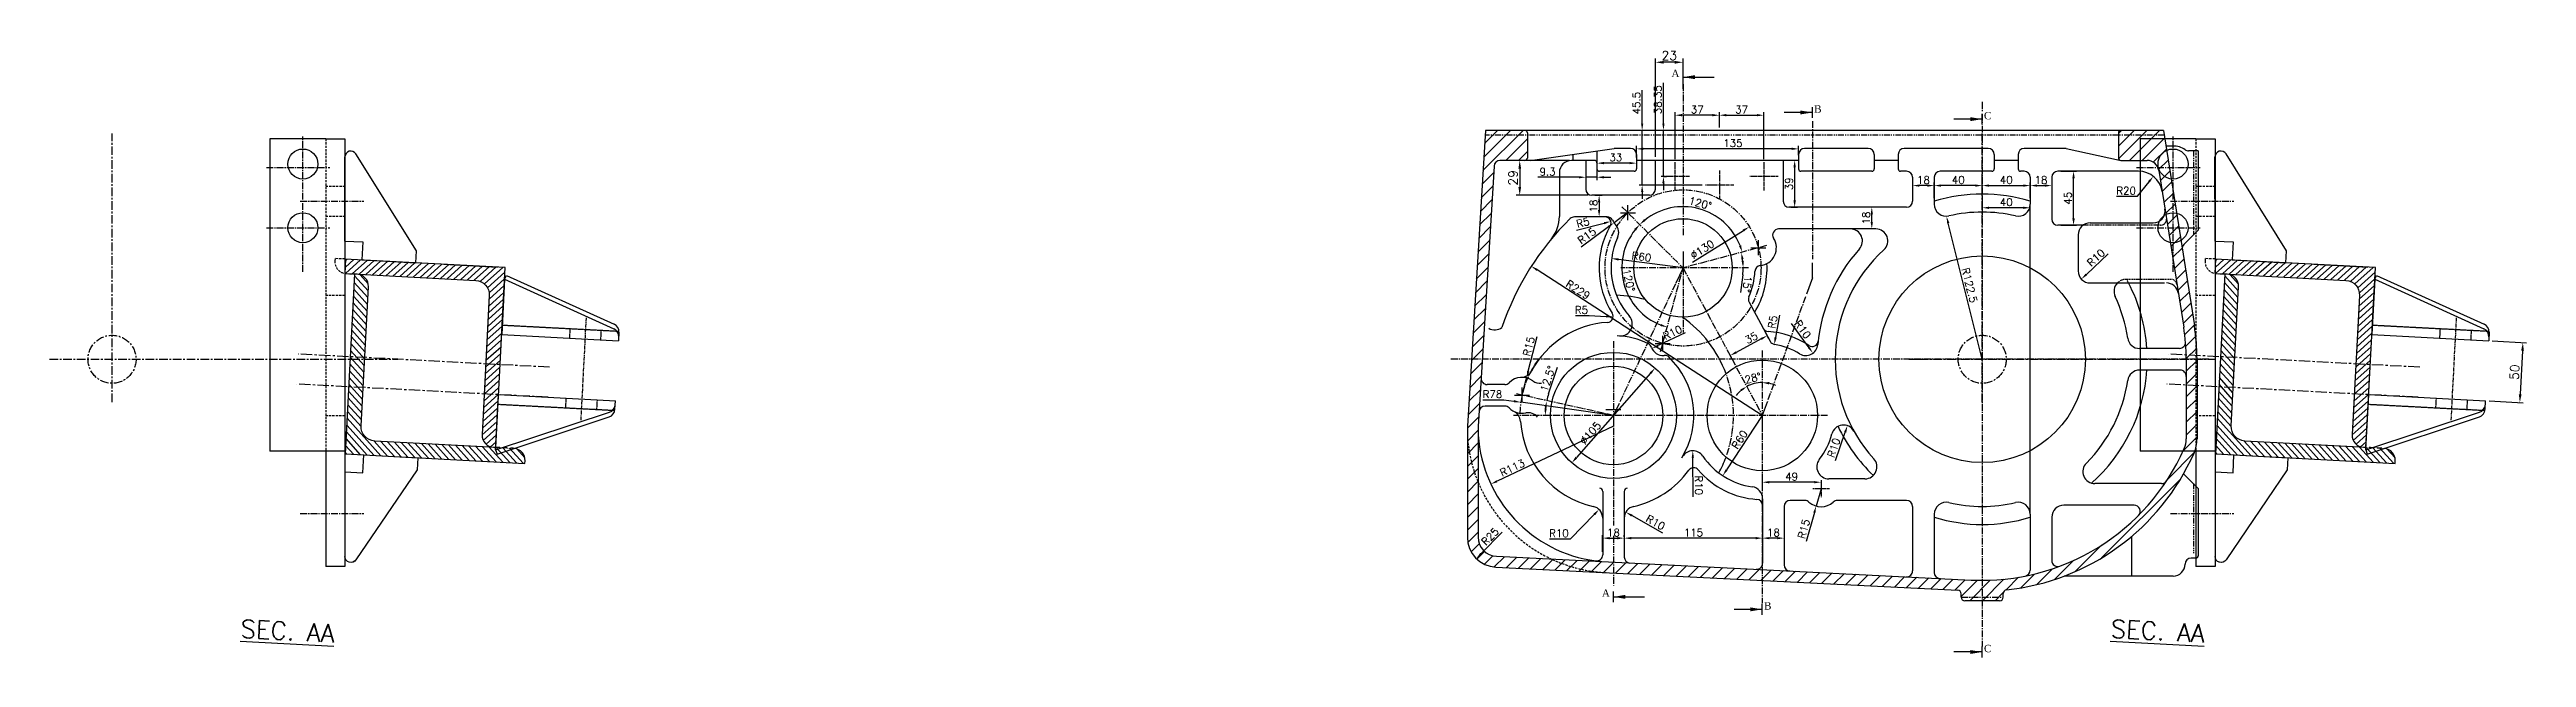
# Model space of a CAD drawing. Header units: millimetres. Extents: x -3508 to 12243, y -3609 to 4092.
# Drawn here: x 755 to 2819, y -2729 to -2223 of the extents above; entities that cross this region are included whole.
import ezdxf

# ---------------------------------------------------------------- set-up
doc = ezdxf.new("R2010")
doc.units = ezdxf.units.MM
doc.header["$LTSCALE"] = 0.3
doc.header["$PDSIZE"] = -50
for name, pattern in [('CENTER', [50.8, 31.75, -6.35, 6.35, -6.35]), ('CENTER2', [28.575, 19.05, -3.175, 3.175, -3.175]), ('HIDDEN', [9.525, 6.35, -3.175]), ('HIDDEN2', [4.7625, 3.175, -1.5875]), ('PHANTOM2', [31.75, 15.875, -3.175, 3.175, -3.175, 3.175, -3.175])]:
    doc.linetypes.add(name, pattern=pattern)
doc.layers.add('AM_5', color=3, linetype='Continuous', lineweight=25)
doc.layers.add('AM_8', color=1, linetype='Continuous', lineweight=25)
for name, color, linetype in [('center', 1, 'CENTER2'), ('CHAIN ...', 8, 'PHANTOM2'), ('h', 4, 'HIDDEN'), ('hatch', 6, 'Continuous'), ('hidden', 4, 'HIDDEN2')]:
    doc.layers.add(name, color=color, linetype=linetype)
doc.styles.add('ROMANTIC', font='romantic.ttf')
doc.styles.add('rs', font='romans.shx')
doc.styles.get("Standard").update_dxf_attribs({"font": 'romans.shx', "width": 1.2})
doc.dimstyles.new('ISO-25', dxfattribs={"dimscale": 2.5, "dimtxt": 2.5, "dimasz": 2.5, "dimexe": 0.7, "dimexo": 0.625, "dimtad": 1, "dimdec": 3, "dimlfac": -1, "dimzin": 9, "dimdsep": 46, "dimtxsty": 'Standard', "dimcen": 2.5, "dimclrd": 1, "dimclre": 1, "dimclrt": 7, "dimazin": 0, "dimtfac": 0.65, "dimtdec": 3, "dimtmove": 0, "dimatfit": 3, "dimfxl": 0, "dimtolj": 1, "dimarcsym": 0})
doc.dimstyles.new('sarab', dxfattribs={"dimscale": 3, "dimtxt": 2.5, "dimasz": 2.3, "dimexe": 1, "dimexo": 1, "dimtad": 1, "dimdec": 3, "dimdsep": 46, "dimtxsty": 'rs', "dimcen": 0, "dimclrd": 1, "dimclre": 1, "dimclrt": 7, "dimadec": 3, "dimazin": 2, "dimtfac": 1, "dimtdec": 3, "dimtmove": 0, "dimatfit": 3, "dimfxl": 0, "dimarcsym": 0})
doc.dimstyles.new('sarab$0', dxfattribs={"dimscale": 3, "dimtxt": 2.5, "dimasz": 2.3, "dimexe": 1, "dimexo": 1, "dimtad": 1, "dimdec": 3, "dimdsep": 46, "dimtxsty": 'rs', "dimcen": 0, "dimclrd": 1, "dimclre": 1, "dimclrt": 7, "dimadec": 3, "dimazin": 2, "dimtfac": 1, "dimtdec": 3, "dimtmove": 0, "dimatfit": 3, "dimfxl": 0, "dimarcsym": 0})
doc.dimstyles.new('sarab$4', dxfattribs={"dimscale": 3, "dimtxt": 2.5, "dimasz": 2.3, "dimexe": 1, "dimexo": 1, "dimtad": 1, "dimdec": 3, "dimdsep": 46, "dimtxsty": 'rs', "dimcen": 0, "dimclrd": 1, "dimclre": 1, "dimclrt": 7, "dimadec": 3, "dimazin": 2, "dimtfac": 1, "dimtdec": 3, "dimtmove": 0, "dimatfit": 2, "dimfxl": 0, "dimarcsym": 0})

msp = doc.modelspace()

# ---------------------------------------------------------------- texts
at = {"style": 'rs'}
for p in [(914.3261, -2712.7417), (2472.6364, -2712.7417)]:
    msp.add_text('%%USEC. AA', height=15, rotation=357, dxfattribs=at).set_placement(p)

# ---------------------------------------------------------------- blocks, each defined once
blk = doc.blocks.new('A$C0B2B49AC')
for p, q in [((-15, 15), (-18.7, 84.9)), ((45, 10), (-9.6, 87.9)), ((-15, 15), (0, 15)), ((0, 15), (0, 0)), ((0, 0), (45, 0)), ((45, 0), (45, 10))]:
    blk.add_line(p, q)
blk.add_arc((-13.7, 85), 5, 35.0251, 183)
blk = doc.blocks.new('A$C41934899')
for p, q in [((-15, 15), (-11.3, 85.3)), ((45, 10), (-2, 87.6)), ((-15, 15), (0, 15)), ((0, 15), (0, 0)), ((0, 0), (45, 0)), ((45, 0), (45, 10))]:
    blk.add_line(p, q)
for start in [29.0251, 31.2311]:
    blk.add_arc((-6.3, 85), 5, start, 177)
blk = doc.blocks.new('*D913')
at = {"color": 1, "lineweight": -2, "transparency": 16777216}
for p, q in [((2790.9, -2465.8), (2819.4, -2467.3)), ((2816, -2474), (2814.1, -2510.2)), ((2788.3, -2515.7), (2816.7, -2517.2))]:
    blk.add_line(p, q, dxfattribs=at)
at = {"color": 1, "transparency": 16777216}
for points in [[(2814.9, -2474), (2817.2, -2474.1), (2816.4, -2467.2)], [(2813, -2510.1), (2815.3, -2510.3), (2813.8, -2517.1)]]:
    blk.add_solid(points, dxfattribs=at)
at = {"layer": 'Defpoints', "color": 0, "transparency": 16777216}
for p in [(2787.9, -2465.7), (2785.3, -2515.6), (2813.8, -2517.1)]:
    blk.add_point(p, dxfattribs=at)
at = {"color": 7, "transparency": 16777216, "insert": (2809.4, -2491.8), "char_height": 7.5, "attachment_point": 5, "rotation": 87, "style": 'rs'}
blk.add_mtext('50', dxfattribs=at)
blk = doc.blocks.new('*D949')
at = {"color": 1, "lineweight": -2, "transparency": 16777216}
for p, q in [((-333.4, -2376.3), (-333.4, -2363.3)), ((-299.2, -2365.8), (-327.7, -2365.8)), ((-293.4, -2370.3), (-293.4, -2363.3))]:
    blk.add_line(p, q, dxfattribs=at)
at = {"color": 1, "transparency": 16777216}
for points in [[(-327.7, -2364.8), (-327.7, -2366.7), (-333.4, -2365.8)], [(-299.2, -2364.8), (-299.2, -2366.7), (-293.4, -2365.8)]]:
    blk.add_solid(points, dxfattribs=at)
at = {"layer": 'Defpoints', "color": 0, "transparency": 16777216}
for p in [(-333.4, -2365.8), (-293.4, -2372.8), (-333.4, -2378.8)]:
    blk.add_point(p, dxfattribs=at)
at = {"color": 7, "transparency": 16777216, "insert": (-313.4, -2361.1), "char_height": 6.25, "attachment_point": 5, "style": 'rs'}
blk.add_mtext('40', dxfattribs=at)
blk = doc.blocks.new('*D948')
at = {"color": 1, "lineweight": -2, "transparency": 16777216}
for p, q in [((-293.4, -2370.3), (-293.4, -2363.3)), ((-287.7, -2365.8), (-259.2, -2365.8)), ((-253.4, -2376.3), (-253.4, -2363.3))]:
    blk.add_line(p, q, dxfattribs=at)
at = {"color": 1, "transparency": 16777216}
for points in [[(-287.7, -2364.8), (-287.7, -2366.7), (-293.4, -2365.8)], [(-259.2, -2364.8), (-259.2, -2366.7), (-253.4, -2365.8)]]:
    blk.add_solid(points, dxfattribs=at)
at = {"layer": 'Defpoints', "color": 0, "transparency": 16777216}
for p in [(-293.4, -2372.8), (-253.4, -2365.8), (-253.4, -2378.8)]:
    blk.add_point(p, dxfattribs=at)
at = {"color": 7, "transparency": 16777216, "insert": (-273.4, -2361.1), "char_height": 6.25, "attachment_point": 5, "style": 'rs'}
blk.add_mtext('40', dxfattribs=at)
blk = doc.blocks.new('*D927')
at = {"color": 1, "lineweight": -2, "transparency": 16777216}
for p, q in [((-227.9, -2353.8), (-214.8, -2353.8)), ((-217.3, -2393.1), (-217.3, -2359.6)), ((-227.9, -2398.8), (-214.8, -2398.8))]:
    blk.add_line(p, q, dxfattribs=at)
at = {"color": 1, "transparency": 16777216}
for points in [[(-218.3, -2359.6), (-216.3, -2359.6), (-217.3, -2353.8)], [(-218.3, -2393.1), (-216.3, -2393.1), (-217.3, -2398.8)]]:
    blk.add_solid(points, dxfattribs=at)
at = {"layer": 'Defpoints', "color": 0, "transparency": 16777216}
for p in [(-230.4, -2353.8), (-217.3, -2353.8), (-230.4, -2398.8)]:
    blk.add_point(p, dxfattribs=at)
at = {"color": 7, "transparency": 16777216, "insert": (-222, -2376.3), "char_height": 6.25, "attachment_point": 5, "rotation": 90, "style": 'rs'}
blk.add_mtext('45', dxfattribs=at)
blk = doc.blocks.new('*D926')
at = {"color": 1, "lineweight": -2, "transparency": 16777216}
for p, q in [((-247.7, -2365.8), (-241.2, -2365.8)), ((-235.4, -2361.3), (-235.4, -2368.3))]:
    blk.add_line(p, q, dxfattribs=at)
at = {"color": 1, "transparency": 16777216}
for points in [[(-247.7, -2364.8), (-247.7, -2366.7), (-253.4, -2365.8)], [(-241.2, -2364.8), (-241.2, -2366.7), (-235.4, -2365.8)]]:
    blk.add_solid(points, dxfattribs=at)
at = {"layer": 'Defpoints', "color": 0, "transparency": 16777216}
for p in [(-253.4, -2365.8), (-235.4, -2358.8), (-235.4, -2365.8)]:
    blk.add_point(p, dxfattribs=at)
at = {"color": 7, "transparency": 16777216, "insert": (-244.4, -2361.1), "char_height": 6.25, "attachment_point": 5, "style": 'rs'}
blk.add_mtext('18', dxfattribs=at)
blk = doc.blocks.new('*D928')
at = {"color": 1, "lineweight": -2, "transparency": 16777216}
for p, q in [((-351.4, -2361.3), (-351.4, -2368.3)), ((-339.2, -2365.8), (-345.7, -2365.8))]:
    blk.add_line(p, q, dxfattribs=at)
at = {"color": 1, "transparency": 16777216}
for points in [[(-345.7, -2364.8), (-345.7, -2366.7), (-351.4, -2365.8)], [(-339.2, -2364.8), (-339.2, -2366.7), (-333.4, -2365.8)]]:
    blk.add_solid(points, dxfattribs=at)
at = {"layer": 'Defpoints', "color": 0, "transparency": 16777216}
for p in [(-351.4, -2358.8), (-351.4, -2365.8), (-333.4, -2365.8)]:
    blk.add_point(p, dxfattribs=at)
at = {"color": 7, "transparency": 16777216, "insert": (-342.4, -2361.1), "char_height": 6.25, "attachment_point": 5, "style": 'rs'}
blk.add_mtext('18', dxfattribs=at)
blk = doc.blocks.new('*D929')
at = {"color": 1, "lineweight": -2, "transparency": 16777216}
for p, q in [((-385.4, -2396.1), (-385.4, -2389.6)), ((-384.5, -2401.8), (-387.9, -2401.8))]:
    blk.add_line(p, q, dxfattribs=at)
at = {"color": 1, "transparency": 16777216}
for points in [[(-386.4, -2389.6), (-384.5, -2389.6), (-385.4, -2383.8)], [(-386.4, -2396.1), (-384.5, -2396.1), (-385.4, -2401.8)]]:
    blk.add_solid(points, dxfattribs=at)
at = {"layer": 'Defpoints', "color": 0, "transparency": 16777216}
for p in [(-385.4, -2383.8), (-385.4, -2383.8), (-382, -2401.8)]:
    blk.add_point(p, dxfattribs=at)
at = {"color": 7, "transparency": 16777216, "insert": (-390.1, -2392.8), "char_height": 6.25, "attachment_point": 5, "rotation": 90, "style": 'rs'}
blk.add_mtext('18', dxfattribs=at)
blk = doc.blocks.new('*D930')
at = {"color": 1, "lineweight": -2, "transparency": 16777216}
for p, q in [((-581.4, -2342.3), (-581.4, -2332.7)), ((-452.2, -2335.2), (-575.7, -2335.2)), ((-446.4, -2340.4), (-446.4, -2332.7))]:
    blk.add_line(p, q, dxfattribs=at)
at = {"color": 1, "transparency": 16777216}
for points in [[(-575.7, -2334.2), (-575.7, -2336.1), (-581.4, -2335.2)], [(-452.2, -2334.2), (-452.2, -2336.1), (-446.4, -2335.2)]]:
    blk.add_solid(points, dxfattribs=at)
at = {"layer": 'Defpoints', "color": 0, "transparency": 16777216}
for p in [(-581.4, -2335.2), (-581.4, -2344.8), (-446.4, -2342.9)]:
    blk.add_point(p, dxfattribs=at)
at = {"color": 7, "transparency": 16777216, "insert": (-501.2, -2330.5), "char_height": 6.25, "attachment_point": 5, "style": 'rs'}
blk.add_mtext('135', dxfattribs=at)
blk = doc.blocks.new('*D931')
at = {"color": 1, "lineweight": -2, "transparency": 16777216}
for p, q in [((-614.4, -2349.3), (-614.4, -2349.6)), ((-587.2, -2347.1), (-608.7, -2347.1)), ((-581.4, -2347.3), (-581.4, -2349.6))]:
    blk.add_line(p, q, dxfattribs=at)
at = {"color": 1, "transparency": 16777216}
for points in [[(-608.7, -2346.1), (-608.7, -2348), (-614.4, -2347.1)], [(-587.2, -2346.1), (-587.2, -2348), (-581.4, -2347.1)]]:
    blk.add_solid(points, dxfattribs=at)
at = {"layer": 'Defpoints', "color": 0, "transparency": 16777216}
for p in [(-614.4, -2346.8), (-614.4, -2347.1), (-581.4, -2344.8)]:
    blk.add_point(p, dxfattribs=at)
at = {"color": 7, "transparency": 16777216, "insert": (-598.7, -2342.4), "char_height": 6.25, "attachment_point": 5, "style": 'rs'}
blk.add_mtext('33', dxfattribs=at)
blk = doc.blocks.new('*D932')
at = {"color": 1, "lineweight": -2, "transparency": 16777216}
for p, q in [((-448.9, -2344.8), (-452.2, -2344.8)), ((-449.7, -2350.6), (-449.7, -2378.1)), ((-452.8, -2383.8), (-447.2, -2383.8))]:
    blk.add_line(p, q, dxfattribs=at)
at = {"color": 1, "transparency": 16777216}
for points in [[(-450.7, -2350.6), (-448.7, -2350.6), (-449.7, -2344.8)], [(-450.7, -2378.1), (-448.7, -2378.1), (-449.7, -2383.8)]]:
    blk.add_solid(points, dxfattribs=at)
at = {"layer": 'Defpoints', "color": 0, "transparency": 16777216}
for p in [(-446.4, -2344.8), (-455.3, -2383.8), (-449.7, -2383.8)]:
    blk.add_point(p, dxfattribs=at)
at = {"color": 7, "transparency": 16777216, "insert": (-454.4, -2364.3), "char_height": 6.25, "attachment_point": 5, "rotation": 90, "style": 'rs'}
blk.add_mtext('39', dxfattribs=at)
blk = doc.blocks.new('*D933')
at = {"color": 1, "lineweight": -2, "transparency": 16777216}
for p, q in [((-623.7, -2347.3), (-623.7, -2361.3)), ((-614.4, -2349.3), (-614.4, -2361.3)), ((-629.5, -2358.8), (-663.7, -2358.8)), ((-614.4, -2358.8), (-623.7, -2358.8)), ((-608.7, -2358.8), (-602.9, -2358.8))]:
    blk.add_line(p, q, dxfattribs=at)
at = {"color": 1, "transparency": 16777216}
for points in [[(-629.5, -2357.9), (-629.5, -2359.8), (-623.7, -2358.8)], [(-608.7, -2357.9), (-608.7, -2359.8), (-614.4, -2358.8)]]:
    blk.add_solid(points, dxfattribs=at)
at = {"layer": 'Defpoints', "color": 0, "transparency": 16777216}
for p in [(-623.7, -2344.8), (-614.4, -2346.8), (-623.7, -2358.8)]:
    blk.add_point(p, dxfattribs=at)
at = {"color": 7, "transparency": 16777216, "insert": (-655.6, -2354.2), "char_height": 6.25, "attachment_point": 5, "style": 'rs'}
blk.add_mtext('9.3', dxfattribs=at)
blk = doc.blocks.new('*D934')
at = {"color": 1, "lineweight": -2, "transparency": 16777216}
for p, q in [((-616.2, -2373.8), (-610.1, -2373.8)), ((-608.4, -2391.8), (-615.1, -2391.8)), ((-612.6, -2379.6), (-612.6, -2386.1))]:
    blk.add_line(p, q, dxfattribs=at)
at = {"color": 1, "transparency": 16777216}
for points in [[(-613.6, -2379.6), (-611.7, -2379.6), (-612.6, -2373.8)], [(-613.6, -2386.1), (-611.7, -2386.1), (-612.6, -2391.8)]]:
    blk.add_solid(points, dxfattribs=at)
at = {"layer": 'Defpoints', "color": 0, "transparency": 16777216}
for p in [(-618.7, -2373.8), (-612.6, -2391.8), (-605.9, -2391.8)]:
    blk.add_point(p, dxfattribs=at)
at = {"color": 7, "transparency": 16777216, "insert": (-617.3, -2382.8), "char_height": 6.25, "attachment_point": 5, "rotation": 90, "style": 'rs'}
blk.add_mtext('18', dxfattribs=at)
blk = doc.blocks.new('*D935')
at = {"color": 1, "lineweight": -2, "transparency": 16777216}
for p, q in [((-293.4, -2375.3), (-293.4, -2386.7)), ((-259.2, -2384.2), (-287.7, -2384.2)), ((-253.4, -2639.4), (-253.4, -2381.7))]:
    blk.add_line(p, q, dxfattribs=at)
at = {"color": 1, "transparency": 16777216}
for points in [[(-287.7, -2383.3), (-287.7, -2385.2), (-293.4, -2384.2)], [(-259.2, -2383.3), (-259.2, -2385.2), (-253.4, -2384.2)]]:
    blk.add_solid(points, dxfattribs=at)
at = {"layer": 'Defpoints', "color": 0, "transparency": 16777216}
for p in [(-293.4, -2372.8), (-293.4, -2384.2), (-253.4, -2641.9)]:
    blk.add_point(p, dxfattribs=at)
at = {"color": 7, "transparency": 16777216, "insert": (-273.4, -2379.6), "char_height": 6.25, "attachment_point": 5, "style": 'rs'}
blk.add_mtext('40', dxfattribs=at)
blk = doc.blocks.new('*D916')
at = {"color": 1, "lineweight": -2, "transparency": 16777216}
for p, q in [((-476.4, -2661.6), (-476.4, -2656.7)), ((-464.2, -2659.2), (-470.7, -2659.2))]:
    blk.add_line(p, q, dxfattribs=at)
at = {"color": 1, "transparency": 16777216}
for points in [[(-470.7, -2658.3), (-470.7, -2660.2), (-476.4, -2659.2)], [(-464.2, -2658.3), (-464.2, -2660.2), (-458.4, -2659.2)]]:
    blk.add_solid(points, dxfattribs=at)
at = {"layer": 'Defpoints', "color": 0, "transparency": 16777216}
for p in [(-476.4, -2659.2), (-458.4, -2659.2), (-476.4, -2664.1)]:
    blk.add_point(p, dxfattribs=at)
at = {"color": 7, "transparency": 16777216, "insert": (-467.4, -2654.6), "char_height": 6.25, "attachment_point": 5, "style": 'rs'}
blk.add_mtext('18', dxfattribs=at)
blk = doc.blocks.new('*D917')
at = {"color": 1, "lineweight": -2, "transparency": 16777216}
for p, q in [((-591.7, -2658.1), (-591.7, -2656.7)), ((-482.2, -2659.2), (-585.9, -2659.2))]:
    blk.add_line(p, q, dxfattribs=at)
at = {"color": 1, "transparency": 16777216}
for points in [[(-585.9, -2658.3), (-585.9, -2660.2), (-591.7, -2659.2)], [(-482.2, -2658.3), (-482.2, -2660.2), (-476.4, -2659.2)]]:
    blk.add_solid(points, dxfattribs=at)
at = {"layer": 'Defpoints', "color": 0, "transparency": 16777216}
for p in [(-591.7, -2659.2), (-591.7, -2660.6), (-476.4, -2659.2)]:
    blk.add_point(p, dxfattribs=at)
at = {"color": 7, "transparency": 16777216, "insert": (-534, -2654.6), "char_height": 6.25, "attachment_point": 5, "style": 'rs'}
blk.add_mtext('115', dxfattribs=at)
blk = doc.blocks.new('*D936')
at = {"color": 1, "lineweight": -2, "transparency": 16777216}
blk.add_line((-293.4, -2510.3), (-321.7, -2397.1), dxfattribs=at)
at = {"color": 1, "transparency": 16777216}
blk.add_solid([(-320.8, -2396.8), (-322.7, -2397.3), (-323.1, -2391.5)], dxfattribs=at)
at = {"layer": 'Defpoints', "color": 0, "transparency": 16777216}
for p in [(-323.1, -2391.5), (-293.4, -2510.3)]:
    blk.add_point(p, dxfattribs=at)
at = {"color": 7, "transparency": 16777216, "insert": (-304, -2448.7), "char_height": 6.25, "attachment_point": 5, "rotation": 284.0399, "style": 'rs'}
blk.add_mtext('R122.5', dxfattribs=at)
blk = doc.blocks.new('*D937')
at = {"color": 1, "lineweight": -2, "transparency": 16777216}
blk.add_line((-476.7, -2557.1), (-506.4, -2602.4), dxfattribs=at)
at = {"color": 1, "transparency": 16777216}
blk.add_solid([(-507.2, -2601.9), (-505.6, -2603), (-509.6, -2607.2)], dxfattribs=at)
at = {"layer": 'Defpoints', "color": 0, "transparency": 16777216}
for p in [(-476.7, -2557.1), (-509.6, -2607.2)]:
    blk.add_point(p, dxfattribs=at)
at = {"color": 7, "transparency": 16777216, "insert": (-495.5, -2577.2), "char_height": 6.25, "attachment_point": 5, "rotation": 56.7187, "style": 'rs'}
blk.add_mtext('R60', dxfattribs=at)
blk = doc.blocks.new('*D938')
at = {"color": 1, "lineweight": -2, "transparency": 16777216}
for p, q in [((-427.7, -2618.1), (-431.8, -2632.5)), ((-433.3, -2638), (-440.1, -2662.1))]:
    blk.add_line(p, q, dxfattribs=at)
at = {"color": 1, "transparency": 16777216}
blk.add_solid([(-434.2, -2637.8), (-432.4, -2638.3), (-431.8, -2632.5)], dxfattribs=at)
at = {"layer": 'Defpoints', "color": 0, "transparency": 16777216}
for p in [(-427.7, -2618.1), (-431.8, -2632.5)]:
    blk.add_point(p, dxfattribs=at)
at = {"color": 7, "transparency": 16777216, "insert": (-442, -2651.5), "char_height": 6.25, "attachment_point": 5, "rotation": 74.223, "style": 'rs'}
blk.add_mtext('R15', dxfattribs=at)
blk = doc.blocks.new('*D939')
at = {"color": 1, "lineweight": -2, "transparency": 16777216}
for p, q in [((-671.7, -2520.2), (-664.2, -2491.5)), ((-676.8, -2540.3), (-673.1, -2525.8))]:
    blk.add_line(p, q, dxfattribs=at)
at = {"color": 1, "transparency": 16777216}
blk.add_solid([(-672.6, -2520), (-670.7, -2520.5), (-673.1, -2525.8)], dxfattribs=at)
at = {"layer": 'Defpoints', "color": 0, "transparency": 16777216}
for p in [(-673.1, -2525.8), (-676.8, -2540.3)]:
    blk.add_point(p, dxfattribs=at)
at = {"color": 7, "transparency": 16777216, "insert": (-671.2, -2499.6), "char_height": 6.25, "attachment_point": 5, "rotation": 75.5243, "style": 'rs'}
blk.add_mtext('R15', dxfattribs=at)
blk = doc.blocks.new('*D940')
at = {"color": 1, "lineweight": -2, "transparency": 16777216}
for p, q in [((-477.7, -2493.4), (-498.4, -2504.6)), ((-471.3, -2493.2), (-473.8, -2488.5)), ((-502.1, -2509.8), (-504.6, -2505.1))]:
    blk.add_line(p, q, dxfattribs=at)
at = {"color": 1, "transparency": 16777216}
for points in [[(-478.1, -2492.6), (-477.2, -2494.3), (-472.6, -2490.7)], [(-498.8, -2503.7), (-497.9, -2505.4), (-503.5, -2507.3)]]:
    blk.add_solid(points, dxfattribs=at)
at = {"layer": 'Defpoints', "color": 0, "transparency": 16777216}
for p in [(-470.1, -2495.4), (-503.5, -2507.3), (-500.9, -2512)]:
    blk.add_point(p, dxfattribs=at)
at = {"color": 7, "transparency": 16777216, "insert": (-485.8, -2492.5), "char_height": 6.25, "attachment_point": 5, "rotation": 28.2841, "style": 'rs'}
blk.add_mtext('35', dxfattribs=at)
blk = doc.blocks.new('*D941')
at = {"color": 1, "lineweight": -2, "transparency": 16777216}
for start, end in [(130.3391, 142.3942), (90, 118.2841), (65.8898, 77.9449)]:
    blk.add_arc((-476.7, -2557.1), 27.4, start, end, dxfattribs=at)
at = {"color": 1, "transparency": 16777216}
for points in [[(-494.9, -2535.4), (-493.9, -2537), (-489.6, -2533)], [(-471.1, -2531.3), (-470.9, -2529.3), (-476.7, -2529.7)]]:
    blk.add_solid(points, dxfattribs=at)
at = {"layer": 'Defpoints', "color": 0, "transparency": 16777216}
for p in [(-542.7, -2434.3), (-476.7, -2503.1), (-485.5, -2531.2), (-476.7, -2557.1), (-476.7, -2713.3)]:
    blk.add_point(p, dxfattribs=at)
at = {"color": 7, "transparency": 16777216, "insert": (-484.4, -2526), "char_height": 6.25, "attachment_point": 5, "rotation": 13.9119, "style": 'rs'}
blk.add_mtext('28%%D', dxfattribs=at)
blk = doc.blocks.new('*D942')
at = {"color": 1, "lineweight": -2, "transparency": 16777216}
for p, q in [((-512.4, -2317.3), (-512.4, -2304.7)), ((-506.7, -2307.2), (-481.2, -2307.2)), ((-475.4, -2343.7), (-475.4, -2304.7))]:
    blk.add_line(p, q, dxfattribs=at)
at = {"color": 1, "transparency": 16777216}
for points in [[(-506.7, -2306.2), (-506.7, -2308.1), (-512.4, -2307.2)], [(-481.2, -2306.2), (-481.2, -2308.1), (-475.4, -2307.2)]]:
    blk.add_solid(points, dxfattribs=at)
at = {"layer": 'Defpoints', "color": 0, "transparency": 16777216}
for p in [(-475.4, -2307.2), (-512.4, -2319.8), (-475.4, -2346.2)]:
    blk.add_point(p, dxfattribs=at)
at = {"color": 7, "transparency": 16777216, "insert": (-493.9, -2302.5), "char_height": 6.25, "attachment_point": 5, "style": 'rs'}
blk.add_mtext('37', dxfattribs=at)
blk = doc.blocks.new('*D943')
at = {"color": 1, "lineweight": -2, "transparency": 16777216}
for p, q in [((-549.4, -2343.7), (-549.4, -2304.7)), ((-518.2, -2307.2), (-543.7, -2307.2)), ((-512.4, -2317.3), (-512.4, -2304.7))]:
    blk.add_line(p, q, dxfattribs=at)
at = {"color": 1, "transparency": 16777216}
for points in [[(-543.7, -2306.2), (-543.7, -2308.1), (-549.4, -2307.2)], [(-518.2, -2306.2), (-518.2, -2308.1), (-512.4, -2307.2)]]:
    blk.add_solid(points, dxfattribs=at)
at = {"layer": 'Defpoints', "color": 0, "transparency": 16777216}
for p in [(-549.4, -2307.2), (-512.4, -2319.8), (-549.4, -2346.2)]:
    blk.add_point(p, dxfattribs=at)
at = {"color": 7, "transparency": 16777216, "insert": (-530.9, -2302.5), "char_height": 6.25, "attachment_point": 5, "style": 'rs'}
blk.add_mtext('37', dxfattribs=at)
blk = doc.blocks.new('*D944')
at = {"color": 1, "lineweight": -2, "transparency": 16777216}
for p, q in [((-559, -2314.1), (-559, -2280.2)), ((-551.9, -2319.8), (-561.5, -2319.8)), ((-559, -2358.2), (-559, -2319.8)), ((-559, -2363.9), (-559, -2369.7)), ((-558.9, -2358.2), (-556.5, -2358.2))]:
    blk.add_line(p, q, dxfattribs=at)
at = {"color": 1, "transparency": 16777216}
for points in [[(-560, -2314.1), (-558.1, -2314.1), (-559, -2319.8)], [(-560, -2363.9), (-558.1, -2363.9), (-559, -2358.2)]]:
    blk.add_solid(points, dxfattribs=at)
at = {"layer": 'Defpoints', "color": 0, "transparency": 16777216}
for p in [(-549.4, -2319.8), (-561.4, -2358.2), (-559, -2358.2)]:
    blk.add_point(p, dxfattribs=at)
at = {"color": 7, "transparency": 16777216, "insert": (-563.7, -2294.3), "char_height": 6.25, "attachment_point": 5, "rotation": 90, "style": 'rs'}
blk.add_mtext('38.35', dxfattribs=at)
blk = doc.blocks.new('*D945')
at = {"color": 1, "lineweight": -2, "transparency": 16777216}
for p, q in [((-576.8, -2314.1), (-576.8, -2286.2)), ((-551.9, -2319.8), (-579.3, -2319.8)), ((-576.8, -2365.3), (-576.8, -2319.8)), ((-526.9, -2365.3), (-579.3, -2365.3)), ((-576.8, -2371.1), (-576.8, -2376.8))]:
    blk.add_line(p, q, dxfattribs=at)
at = {"color": 1, "transparency": 16777216}
for points in [[(-577.7, -2314.1), (-575.8, -2314.1), (-576.8, -2319.8)], [(-577.7, -2371.1), (-575.8, -2371.1), (-576.8, -2365.3)]]:
    blk.add_solid(points, dxfattribs=at)
at = {"layer": 'Defpoints', "color": 0, "transparency": 16777216}
for p in [(-549.4, -2319.8), (-576.8, -2365.3), (-524.4, -2365.3)]:
    blk.add_point(p, dxfattribs=at)
at = {"color": 7, "transparency": 16777216, "insert": (-581.5, -2297.2), "char_height": 6.25, "attachment_point": 5, "rotation": 90, "style": 'rs'}
blk.add_mtext('45.5', dxfattribs=at)
blk = doc.blocks.new('*D946')
at = {"color": 1, "lineweight": -2, "transparency": 16777216}
for p, q in [((-588.1, -2387.7), (-600.2, -2396.7)), ((-604.8, -2400.1), (-627.7, -2417.1))]:
    blk.add_line(p, q, dxfattribs=at)
at = {"color": 1, "transparency": 16777216}
blk.add_solid([(-605.4, -2399.3), (-604.2, -2400.9), (-600.2, -2396.7)], dxfattribs=at)
at = {"layer": 'Defpoints', "color": 0, "transparency": 16777216}
for p in [(-588.1, -2387.7), (-600.2, -2396.7)]:
    blk.add_point(p, dxfattribs=at)
at = {"color": 7, "transparency": 16777216, "insert": (-622.8, -2407.6), "char_height": 6.25, "attachment_point": 5, "rotation": 36.5808, "style": 'rs'}
blk.add_mtext('R15', dxfattribs=at)
blk = doc.blocks.new('*D947')
at = {"color": 1, "lineweight": -2, "transparency": 16777216}
blk.add_line((-569.8, -2522), (-631.6, -2592.2), dxfattribs=at)
at = {"color": 1, "transparency": 16777216}
for points in [[(-570.5, -2521.3), (-569.1, -2522.6), (-566, -2517.7)], [(-632.3, -2591.5), (-630.8, -2592.8), (-635.3, -2596.5)]]:
    blk.add_solid(points, dxfattribs=at)
at = {"layer": 'Defpoints', "color": 0, "transparency": 16777216}
for p in [(-566, -2517.7), (-635.3, -2596.5)]:
    blk.add_point(p, dxfattribs=at)
at = {"color": 7, "transparency": 16777216, "insert": (-619.9, -2571.8), "char_height": 6.25, "attachment_point": 5, "rotation": 48.6619, "style": 'rs'}
blk.add_mtext('∅105', dxfattribs=at)
blk = doc.blocks.new('*D965')
at = {"color": 1, "lineweight": -2, "transparency": 16777216}
for p, q in [((-609.7, -2670.7), (-609.7, -2656.7)), ((-603.9, -2659.2), (-597.4, -2659.2))]:
    blk.add_line(p, q, dxfattribs=at)
at = {"color": 1, "transparency": 16777216}
for points in [[(-603.9, -2658.3), (-603.9, -2660.2), (-609.7, -2659.2)], [(-597.4, -2658.3), (-597.4, -2660.2), (-591.7, -2659.2)]]:
    blk.add_solid(points, dxfattribs=at)
at = {"layer": 'Defpoints', "color": 0, "transparency": 16777216}
for p in [(-591.7, -2659.2), (-591.7, -2659.2), (-609.7, -2673.2)]:
    blk.add_point(p, dxfattribs=at)
at = {"color": 7, "transparency": 16777216, "insert": (-600.7, -2654.6), "char_height": 6.25, "attachment_point": 5, "style": 'rs'}
blk.add_mtext('18', dxfattribs=at)
blk = doc.blocks.new('*D956')
at = {"color": 1, "lineweight": -2, "transparency": 16777216}
blk.add_line((-534.8, -2429.4), (-492.4, -2403.1), dxfattribs=at)
at = {"color": 1, "transparency": 16777216}
blk.add_solid([(-492.9, -2402.3), (-491.9, -2403.9), (-487.5, -2400.1)], dxfattribs=at)
at = {"layer": 'Defpoints', "color": 0, "transparency": 16777216}
for p in [(-487.5, -2400.1), (-598, -2468.6)]:
    blk.add_point(p, dxfattribs=at)
at = {"color": 7, "transparency": 16777216, "insert": (-526.7, -2418.9), "char_height": 6.25, "attachment_point": 5, "rotation": 31.8192, "style": 'rs'}
blk.add_mtext('∅130', dxfattribs=at)
blk = doc.blocks.new('*D957')
at = {"color": 1, "lineweight": -2, "transparency": 16777216}
blk.add_line((-476.7, -2557.1), (-664.3, -2436), dxfattribs=at)
at = {"color": 1, "transparency": 16777216}
blk.add_solid([(-663.7, -2435.2), (-664.8, -2436.8), (-669.1, -2432.9)], dxfattribs=at)
at = {"layer": 'Defpoints', "color": 0, "transparency": 16777216}
for p in [(-669.1, -2432.9), (-476.7, -2557.1)]:
    blk.add_point(p, dxfattribs=at)
at = {"color": 7, "transparency": 16777216, "insert": (-630.2, -2452.5), "char_height": 6.25, "attachment_point": 5, "rotation": 327.1692, "style": 'rs'}
blk.add_mtext('R229', dxfattribs=at)
blk = doc.blocks.new('*D958')
at = {"color": 1, "lineweight": -2, "transparency": 16777216}
blk.add_line((-631.4, -2402.8), (-608.4, -2397), dxfattribs=at)
at = {"color": 1, "transparency": 16777216}
blk.add_solid([(-608.6, -2396.1), (-608.2, -2397.9), (-602.8, -2395.6)], dxfattribs=at)
at = {"layer": 'Defpoints', "color": 0, "transparency": 16777216}
for p in [(-607.7, -2396.8), (-602.8, -2395.6)]:
    blk.add_point(p, dxfattribs=at)
at = {"color": 7, "transparency": 16777216, "insert": (-626.1, -2396.6), "char_height": 6.25, "attachment_point": 5, "rotation": 14.1237, "style": 'rs'}
blk.add_mtext('R5', dxfattribs=at)
blk = doc.blocks.new('*D959')
at = {"color": 1, "lineweight": -2, "transparency": 16777216}
blk.add_line((-462.2, -2473.6), (-465.6, -2492.3), dxfattribs=at)
at = {"color": 1, "transparency": 16777216}
blk.add_solid([(-466.5, -2492.1), (-464.6, -2492.4), (-466.6, -2497.9)], dxfattribs=at)
at = {"layer": 'Defpoints', "color": 0, "transparency": 16777216}
for p in [(-465.7, -2493), (-466.6, -2497.9)]:
    blk.add_point(p, dxfattribs=at)
at = {"color": 7, "transparency": 16777216, "insert": (-468, -2479.3), "char_height": 6.25, "attachment_point": 5, "rotation": 79.7717, "style": 'rs'}
blk.add_mtext('R5', dxfattribs=at)
blk = doc.blocks.new('*D960')
at = {"color": 1, "lineweight": -2, "transparency": 16777216}
blk.add_line((-452.5, -2480.5), (-437.9, -2500.7), dxfattribs=at)
at = {"color": 1, "transparency": 16777216}
blk.add_solid([(-437.1, -2500.1), (-438.6, -2501.2), (-434.5, -2505.3)], dxfattribs=at)
at = {"layer": 'Defpoints', "color": 0, "transparency": 16777216}
for p in [(-440.3, -2497.2), (-434.5, -2505.3)]:
    blk.add_point(p, dxfattribs=at)
at = {"color": 7, "transparency": 16777216, "insert": (-443, -2485.5), "char_height": 6.25, "attachment_point": 5, "rotation": 305.8794, "style": 'rs'}
blk.add_mtext('R10', dxfattribs=at)
blk = doc.blocks.new('*D961')
at = {"color": 1, "lineweight": -2, "transparency": 16777216}
blk.add_line((-188.4, -2422.7), (-206.6, -2439.7), dxfattribs=at)
at = {"color": 1, "transparency": 16777216}
blk.add_solid([(-207.3, -2439), (-206, -2440.4), (-210.8, -2443.6)], dxfattribs=at)
at = {"layer": 'Defpoints', "color": 0, "transparency": 16777216}
for p in [(-210.8, -2443.6), (-203.5, -2436.8)]:
    blk.add_point(p, dxfattribs=at)
at = {"color": 7, "transparency": 16777216, "insert": (-198.6, -2425.8), "char_height": 6.25, "attachment_point": 5, "rotation": 42.9126, "style": 'rs'}
blk.add_mtext('R10', dxfattribs=at)
blk = doc.blocks.new('*D963')
at = {"color": 1, "lineweight": -2, "transparency": 16777216}
blk.add_line((-415.8, -2594.6), (-407.6, -2571.1), dxfattribs=at)
at = {"color": 1, "transparency": 16777216}
blk.add_solid([(-408.5, -2570.7), (-406.7, -2571.4), (-405.7, -2565.6)], dxfattribs=at)
at = {"layer": 'Defpoints', "color": 0, "transparency": 16777216}
for p in [(-409, -2575.1), (-405.7, -2565.6)]:
    blk.add_point(p, dxfattribs=at)
at = {"color": 7, "transparency": 16777216, "insert": (-417.1, -2584), "char_height": 6.25, "attachment_point": 5, "rotation": 70.756, "style": 'rs'}
blk.add_mtext('R10', dxfattribs=at)
blk = doc.blocks.new('*D964')
at = {"color": 1, "lineweight": -2, "transparency": 16777216}
for p, q in [((-476.7, -2605.6), (-476.7, -2615.2)), ((-433.4, -2612.7), (-470.9, -2612.7)), ((-427.7, -2613.6), (-427.7, -2615.2))]:
    blk.add_line(p, q, dxfattribs=at)
at = {"color": 1, "transparency": 16777216}
for points in [[(-470.9, -2611.7), (-470.9, -2613.6), (-476.7, -2612.7)], [(-433.4, -2611.7), (-433.4, -2613.6), (-427.7, -2612.7)]]:
    blk.add_solid(points, dxfattribs=at)
at = {"layer": 'Defpoints', "color": 0, "transparency": 16777216}
for p in [(-476.7, -2603.1), (-476.7, -2612.7), (-427.7, -2611.1)]:
    blk.add_point(p, dxfattribs=at)
at = {"color": 7, "transparency": 16777216, "insert": (-452.2, -2608), "char_height": 6.25, "attachment_point": 5, "style": 'rs'}
blk.add_mtext('49', dxfattribs=at)
blk = doc.blocks.new('*D962')
at = {"color": 1, "lineweight": -2, "transparency": 16777216}
blk.add_line((-600.7, -2566.1), (-697.7, -2611.8), dxfattribs=at)
at = {"color": 1, "transparency": 16777216}
blk.add_solid([(-698.1, -2611), (-697.3, -2612.7), (-702.9, -2614.3)], dxfattribs=at)
at = {"layer": 'Defpoints', "color": 0, "transparency": 16777216}
for p in [(-600.7, -2566.1), (-702.9, -2614.3)]:
    blk.add_point(p, dxfattribs=at)
at = {"color": 7, "transparency": 16777216, "insert": (-685, -2600.7), "char_height": 6.25, "attachment_point": 5, "rotation": 25.2564, "style": 'rs'}
blk.add_mtext('R113', dxfattribs=at)
blk = doc.blocks.new('*D919')
at = {"color": 1, "lineweight": -2, "transparency": 16777216}
blk.add_line((-540.8, -2488.3), (-563.4, -2498.9), dxfattribs=at)
at = {"color": 1, "transparency": 16777216}
blk.add_solid([(-563.8, -2498.1), (-563, -2499.8), (-568.6, -2501.4)], dxfattribs=at)
at = {"layer": 'Defpoints', "color": 0, "transparency": 16777216}
for p in [(-559.5, -2497.1), (-568.6, -2501.4)]:
    blk.add_point(p, dxfattribs=at)
at = {"color": 7, "transparency": 16777216, "insert": (-551.5, -2488.1), "char_height": 6.25, "attachment_point": 5, "rotation": 25.2068, "style": 'rs'}
blk.add_mtext('R10', dxfattribs=at)
blk = doc.blocks.new('*D952')
at = {"color": 1, "lineweight": -2, "transparency": 16777216}
blk.add_arc((-542.7, -2434.3), 51, 141.4587, 248.5413, dxfattribs=at)
at = {"color": 1, "transparency": 16777216}
for points in [[(-583.4, -2401.9), (-581.9, -2403.2), (-578.8, -2398.2)], [(-561.1, -2480.9), (-561.7, -2482.7), (-555.9, -2483.6)]]:
    blk.add_solid(points, dxfattribs=at)
at = {"layer": 'Defpoints', "color": 0, "transparency": 16777216}
for p in [(-593.7, -2383.4), (-542.7, -2434.3), (-542.7, -2434.3), (-584.5, -2463.6), (-561.4, -2503.9)]:
    blk.add_point(p, dxfattribs=at)
at = {"color": 7, "transparency": 16777216, "insert": (-587.9, -2444.6), "char_height": 6.25, "attachment_point": 5, "rotation": 282.8193, "style": 'rs'}
blk.add_mtext('120°', dxfattribs=at)
blk = doc.blocks.new('*D953')
at = {"color": 1, "lineweight": -2, "transparency": 16777216}
blk.add_arc((-542.7, -2434.3), 51, 21.4587, 128.5413, dxfattribs=at)
at = {"color": 1, "transparency": 16777216}
for points in [[(-573.9, -2395.1), (-575.2, -2393.7), (-578.8, -2398.2)], [(-494.3, -2415.4), (-496.1, -2416), (-493.4, -2421.1)]]:
    blk.add_solid(points, dxfattribs=at)
at = {"layer": 'Defpoints', "color": 0, "transparency": 16777216}
for p in [(-593.7, -2383.4), (-513.4, -2392.5), (-542.7, -2434.3), (-542.7, -2434.3), (-473.2, -2415.7)]:
    blk.add_point(p, dxfattribs=at)
at = {"color": 7, "transparency": 16777216, "insert": (-528.3, -2380.5), "char_height": 6.25, "attachment_point": 5, "rotation": 345, "style": 'rs'}
blk.add_mtext('120°', dxfattribs=at)
blk = doc.blocks.new('*D954')
at = {"color": 1, "lineweight": -2, "transparency": 16777216}
blk.add_line((-493, -2440.1), (-494.7, -2454.7), dxfattribs=at)
for start, end in [(6.5822, 8.4178), (353.4178, 360)]:
    blk.add_arc((-542.7, -2434.3), 50.1, start, end, dxfattribs=at)
at = {"color": 1, "transparency": 16777216}
for points in [[(-494.1, -2427.2), (-492.2, -2426.8), (-494.3, -2421.4)], [(-492, -2428.5), (-493.9, -2428.6), (-492.6, -2434.3)]]:
    blk.add_solid(points, dxfattribs=at)
at = {"layer": 'Defpoints', "color": 0, "transparency": 16777216}
for p in [(-594.6, -2434.3), (-542.7, -2434.3), (-493.4, -2425.6), (-488.1, -2434.3), (-473.2, -2415.7)]:
    blk.add_point(p, dxfattribs=at)
at = {"color": 7, "transparency": 16777216, "insert": (-489.2, -2447.9), "char_height": 6.25, "attachment_point": 5, "rotation": 263.4178, "style": 'rs'}
blk.add_mtext('15°', dxfattribs=at)
blk = doc.blocks.new('*D955')
at = {"color": 1, "lineweight": -2, "transparency": 16777216}
blk.add_line((-654.7, -2539.2), (-647.2, -2516.8), dxfattribs=at)
for start, end in [(173.2972, 174.2028), (161.7028, 167.5)]:
    blk.add_arc((-600.7, -2557.1), 56.9, start, end, dxfattribs=at)
at = {"color": 1, "transparency": 16777216}
for points in [[(-656.3, -2551.4), (-658.2, -2551.3), (-657.5, -2557.1)], [(-658.1, -2550.3), (-656.2, -2550.6), (-656.2, -2544.8)]]:
    blk.add_solid(points, dxfattribs=at)
at = {"layer": 'Defpoints', "color": 0, "transparency": 16777216}
for p in [(-683.9, -2557.1), (-681.9, -2539.1), (-657.4, -2552.9), (-600.7, -2557.1), (-422.3, -2557.1)]:
    blk.add_point(p, dxfattribs=at)
at = {"color": 7, "transparency": 16777216, "insert": (-655.4, -2526.5), "char_height": 6.25, "attachment_point": 5, "rotation": 71.7028, "style": 'rs'}
blk.add_mtext('12.5°', dxfattribs=at)
blk = doc.blocks.new('*D920')
at = {"color": 1, "lineweight": -2, "transparency": 16777216}
blk.add_line((-534.2, -2624.9), (-534.6, -2592.2), dxfattribs=at)
at = {"color": 1, "transparency": 16777216}
blk.add_solid([(-533.6, -2592.2), (-535.5, -2592.3), (-534.6, -2586.5)], dxfattribs=at)
at = {"layer": 'Defpoints', "color": 0, "transparency": 16777216}
for p in [(-534.6, -2586.5), (-534.5, -2596.5)]:
    blk.add_point(p, dxfattribs=at)
at = {"color": 7, "transparency": 16777216, "insert": (-529.6, -2615.2), "char_height": 6.25, "attachment_point": 5, "rotation": 270.6641, "style": 'rs'}
blk.add_mtext('R10', dxfattribs=at)
blk = doc.blocks.new('*D921')
at = {"color": 1, "lineweight": -2, "transparency": 16777216}
blk.add_line((-559.6, -2655), (-585.4, -2640.5), dxfattribs=at)
at = {"color": 1, "transparency": 16777216}
blk.add_solid([(-584.9, -2639.6), (-585.8, -2641.3), (-590.4, -2637.6)], dxfattribs=at)
at = {"layer": 'Defpoints', "color": 0, "transparency": 16777216}
for p in [(-590.4, -2637.6), (-581.7, -2642.5)]:
    blk.add_point(p, dxfattribs=at)
at = {"color": 7, "transparency": 16777216, "insert": (-565.6, -2646.2), "char_height": 6.25, "attachment_point": 5, "rotation": 330.6293, "style": 'rs'}
blk.add_mtext('R10', dxfattribs=at)
blk = doc.blocks.new('*D915')
at = {"color": 1, "lineweight": -2, "transparency": 16777216}
for p, q in [((-636.5, -2659.9), (-616.7, -2639.5)), ((-654.1, -2659.9), (-636.5, -2659.9))]:
    blk.add_line(p, q, dxfattribs=at)
at = {"color": 1, "transparency": 16777216}
blk.add_solid([(-617.4, -2638.9), (-616, -2640.2), (-612.7, -2635.4)], dxfattribs=at)
at = {"layer": 'Defpoints', "color": 0, "transparency": 16777216}
for p in [(-612.7, -2635.4), (-619.7, -2642.6)]:
    blk.add_point(p, dxfattribs=at)
at = {"color": 7, "transparency": 16777216, "insert": (-646.1, -2655.2), "char_height": 6.25, "attachment_point": 5, "style": 'rs'}
blk.add_mtext('R10', dxfattribs=at)
blk = doc.blocks.new('_DatumFilled')
at = {"color": 0, "linetype": 'ByBlock'}
blk.add_solid([(0, 0.58), (-1, 0), (0, -0.58)], dxfattribs=at)
blk = doc.blocks.new('*D914')
at = {"color": 1, "lineweight": -2, "transparency": 16777216}
blk.add_line((-693.4, -2654.3), (-711, -2672.1), dxfattribs=at)
at = {"color": 1, "transparency": 16777216}
blk.add_solid([(-711.6, -2671.4), (-710.3, -2672.8), (-715, -2676.2)], dxfattribs=at)
at = {"layer": 'Defpoints', "color": 0, "transparency": 16777216}
for p in [(-697.4, -2658.4), (-715, -2676.2)]:
    blk.add_point(p, dxfattribs=at)
at = {"color": 7, "transparency": 16777216, "insert": (-703.5, -2657.9), "char_height": 6.25, "attachment_point": 5, "rotation": 45.3408, "style": 'rs'}
blk.add_mtext('R25', dxfattribs=at)
blk = doc.blocks.new('*D923')
at = {"color": 1, "lineweight": -2, "transparency": 16777216}
for p, q in [((-163.9, -2374.7), (-154.4, -2362.6)), ((-181.5, -2374.7), (-163.9, -2374.7))]:
    blk.add_line(p, q, dxfattribs=at)
at = {"color": 1, "transparency": 16777216}
blk.add_solid([(-155.2, -2362), (-153.7, -2363.2), (-150.9, -2358.1)], dxfattribs=at)
at = {"layer": 'Defpoints', "color": 0, "transparency": 16777216}
for p in [(-150.9, -2358.1), (-163.2, -2373.8)]:
    blk.add_point(p, dxfattribs=at)
at = {"color": 7, "transparency": 16777216, "insert": (-173.5, -2370), "char_height": 6.25, "attachment_point": 5, "style": 'rs'}
blk.add_mtext('R20', dxfattribs=at)
blk = doc.blocks.new('*D924')
at = {"color": 1, "lineweight": -2, "transparency": 16777216}
for p, q in [((-709.5, -2544.1), (-691.9, -2544.1)), ((-691.9, -2544.1), (-683.6, -2545.3)), ((-600.7, -2557.1), (-677.9, -2546.1))]:
    blk.add_line(p, q, dxfattribs=at)
at = {"color": 1, "transparency": 16777216}
blk.add_solid([(-683.5, -2544.3), (-683.7, -2546.2), (-677.9, -2546.1)], dxfattribs=at)
at = {"layer": 'Defpoints', "color": 0, "transparency": 16777216}
for p in [(-677.9, -2546.1), (-600.7, -2557.1)]:
    blk.add_point(p, dxfattribs=at)
at = {"color": 7, "transparency": 16777216, "insert": (-701.5, -2539.4), "char_height": 6.25, "attachment_point": 5, "style": 'rs'}
blk.add_mtext('R78', dxfattribs=at)
blk = doc.blocks.new('*D925')
at = {"color": 1, "lineweight": -2, "transparency": 16777216}
for p, q in [((-632.4, -2474), (-620.8, -2474)), ((-620.8, -2474), (-606.7, -2474.6))]:
    blk.add_line(p, q, dxfattribs=at)
at = {"color": 1, "transparency": 16777216}
blk.add_solid([(-606.7, -2473.7), (-606.8, -2475.6), (-601, -2474.9)], dxfattribs=at)
at = {"layer": 'Defpoints', "color": 0, "transparency": 16777216}
for p in [(-606, -2474.6), (-601, -2474.9)]:
    blk.add_point(p, dxfattribs=at)
at = {"color": 7, "transparency": 16777216, "insert": (-627.4, -2469.3), "char_height": 6.25, "attachment_point": 5, "style": 'rs'}
blk.add_mtext('R5', dxfattribs=at)
blk = doc.blocks.new('*D918')
at = {"color": 1, "lineweight": -2, "transparency": 16777216}
blk.add_line((-542.7, -2434.3), (-596.5, -2427.2), dxfattribs=at)
at = {"color": 1, "transparency": 16777216}
blk.add_solid([(-596.4, -2426.3), (-596.6, -2428.2), (-602.2, -2426.5)], dxfattribs=at)
at = {"layer": 'Defpoints', "color": 0, "transparency": 16777216}
for p in [(-602.2, -2426.5), (-542.7, -2434.3)]:
    blk.add_point(p, dxfattribs=at)
at = {"color": 7, "transparency": 16777216, "insert": (-577.3, -2425), "char_height": 6.25, "attachment_point": 5, "rotation": 352.4669, "style": 'rs'}
blk.add_mtext('R60', dxfattribs=at)
blk = doc.blocks.new('*D950')
at = {"layer": 'AM_5', "color": 1, "lineweight": -2, "transparency": 16777216}
for p, q in [((-565.7, -2341.8), (-565.7, -2260.1)), ((-549.6, -2263.1), (-558.8, -2263.1)), ((-542.7, -2285.1), (-542.7, -2260.1))]:
    blk.add_line(p, q, dxfattribs=at)
at = {"layer": 'AM_5', "color": 1, "transparency": 16777216}
for points in [[(-558.8, -2262), (-558.8, -2264.3), (-565.7, -2263.1)], [(-549.6, -2262), (-549.6, -2264.3), (-542.7, -2263.1)]]:
    blk.add_solid(points, dxfattribs=at)
at = {"layer": 'Defpoints', "color": 0, "transparency": 16777216}
for p in [(-565.7, -2263.1), (-542.7, -2288.1), (-565.7, -2344.8)]:
    blk.add_point(p, dxfattribs=at)
at = {"layer": 'AM_5', "color": 7, "transparency": 16777216, "insert": (-554.2, -2257.5), "char_height": 7.5, "attachment_point": 5, "style": 'rs'}
blk.add_mtext('23', dxfattribs=at)
blk = doc.blocks.new('*D951')
at = {"layer": 'AM_5', "color": 1, "lineweight": -2, "transparency": 16777216}
for p, q in [((-637.4, -2344.8), (-681.8, -2344.8)), ((-678.8, -2351.7), (-678.8, -2366.9)), ((-621.7, -2373.8), (-681.8, -2373.8))]:
    blk.add_line(p, q, dxfattribs=at)
at = {"layer": 'AM_5', "color": 1, "transparency": 16777216}
for points in [[(-679.9, -2351.7), (-677.6, -2351.7), (-678.8, -2344.8)], [(-679.9, -2366.9), (-677.6, -2366.9), (-678.8, -2373.8)]]:
    blk.add_solid(points, dxfattribs=at)
at = {"layer": 'Defpoints', "color": 0, "transparency": 16777216}
for p in [(-634.4, -2344.8), (-678.8, -2373.8), (-618.7, -2373.8)]:
    blk.add_point(p, dxfattribs=at)
at = {"layer": 'AM_5', "color": 7, "transparency": 16777216, "insert": (-684.4, -2359.3), "char_height": 7.5, "attachment_point": 5, "rotation": 90, "style": 'rs'}
blk.add_mtext('29', dxfattribs=at)
blk = doc.blocks.new('A$C618F4EC0')
at = {"layer": 'AM_8'}
h = blk.add_hatch(dxfattribs=at)
h.set_pattern_fill('_U', color=2, scale=7.5, angle=45, style=0, pattern_type=0)
h.set_pattern_definition([(45, (-4343.4845, 207.352), (-5.303301, 5.303301), [])])
h.paths.add_polyline_path([(-381, 190.5), (-414, 190.5), (-414.2437, 186.5), (-379, 186.5), (-379, 188.5, 0.414213562)])
h.paths.add_polyline_path([(151.635, 186.5), (113.5, 186.5), (113.5, 167.5, 0.414213562), (115.5, 165.5), (137.3183, 165.5, -0.368818829), (147.1946, 157.0678), (167.8976, 26.6534, -0.039378838), (170, 0), (179, 0, 0.039378838), (176.7863, 28.0644)])
h.paths.add_polyline_path([(151, 190.5), (115.5, 190.5, 0.414213562), (113.5, 188.5), (113.5, 186.5), (151.635, 186.5)])
h.paths.add_polyline_path([(0, -198), (-17.5, -198, 0.414213562), (-14.5, -201), (0, -201)])
h.paths.add_polyline_path([(17.5, -198), (0, -198), (0, -201), (14.5, -201, 0.414213562)])
h.paths.add_polyline_path([(176.5244, -78.0265, 0.104425683), (179, -66.3023), (179, 0), (170, 0), (170, -13.5758, -0.042500874), (170, -14.4242), (170, -66.3023, -0.104425683), (168.2927, -74.388, -0.296943717), (0, -184), (0, -198), (17.5, -198), (17.5, -194.925, -0.383845757), (20.1862, -191.9414, 0.268651615)])
h.paths.add_polyline_path([(-358.8161, -166.3165), (-404.7978, -164.021, -0.399678313), (-420, -148.0409), (-420, -102.3487, -0.08215483), (-429, -63.5562), (-429, -148.0409, 0.399678313), (-405.2465, -173.0098), (-313.3329, -177.5983, -0.096929878)])
h.paths.add_polyline_path([(-416.5874, 0), (-425.6041, 0), (-429, -55.75), (-429, -63.5562, 0.08215483), (-420, -102.3487), (-420, -56.0239)])
h.paths.add_polyline_path([(-307.25, -168.8907), (-358.8161, -166.3165, 0.096929878), (-313.3329, -177.5983), (-307.25, -177.9019)])
h.paths.add_polyline_path([(-307.25, -168.8907), (-307.25, -177.9019), (-183.25, -184.0922), (-183.25, -175.081)])
h.paths.add_polyline_path([(-183.25, -175.081), (-183.25, -184.0922), (-20.4018, -192.2219, -0.404655355), (-17.5, -195.2202), (-17.5, -198), (0, -198), (0, -184, -0.012470698), (-9.1742, -183.7711)])
edge = h.paths.add_edge_path()
edge.add_line((-381, 165.5), (-401.8015, 165.5))
edge.add_arc((-401.8015, 160.5), 5, 90, 176.5142088)
edge.add_line((-406.7922, 160.804), (-416.5874, 0))
edge.add_line((-416.5874, 0), (-425.6041, 0))
edge.add_line((-425.6041, 0), (-414.2437, 186.5))
edge.add_line((-414.2437, 186.5), (-379, 186.5))
edge.add_line((-379, 186.5), (-379, 167.5))
edge.add_arc((-381, 167.5), 2, 270, 360, ccw=False)
at = {"color": 2}
for p, q in [((-249.3, 230.305), (-249.3, 239.3218)), ((-249.3, 232.205), (-249.3, 239.205)), ((-141.4838, 200.9179), (-141.4838, 209.9348)), ((-414, 190.5), (-429, -55.75)), ((151, 190.5), (-414, 190.5)), ((-379, 188.5), (-379, 167.5)), ((0, 195.3601), (0, 204.377)), ((113.5, 188.5), (113.5, 167.5)), ((151, 190.5), (176.7863, 28.0644)), ((-376.5794, 165.5), (-401.8015, 165.5)), ((-376.5794, 165.5), (-306.5794, 175.5)), ((-323, 165.5), (-342.3, 165.5)), ((-341, 170.5828), (-341, 165.5)), ((-330.3, 165.5), (-330.3, 141.5)), ((-321, 173.4399), (-321, 158.5)), ((-321, 173.4399), (-321, 158.5)), ((-321, 173.4399), (-321, 158.5)), ((-293, 175.5), (-306.5794, 175.5)), ((-288, 170.5), (-288, 158.5)), ((-153, 165.5), (-288, 165.5)), ((-272.3, 141.5), (-272.3, 165.5)), ((-165.8, 165.5), (-165.8, 131.5)), ((-153, 170.5), (-153, 158.5)), ((-95, 175.5), (-148, 175.5)), ((-90, 170.5), (-90, 158.5)), ((-70, 165.5), (-90, 165.5)), ((-70, 170.5), (-70, 158.5)), ((5, 175.5), (-65, 175.5)), ((10, 170.5), (10, 158.5)), ((30, 165.5), (10, 165.5)), ((30, 170.5), (30, 158.5)), ((70, 175.5), (35, 175.5)), ((70, 175.5), (114.4334, 165.8081)), ((115.5, 165.5), (137.3183, 165.5)), ((159, 177.5), (152.903, 177.5)), ((180, 173.5), (171.9615, 173.5)), ((180, 173.5), (180, 107.5)), ((-406.7922, 160.804), (-420, -56.0239)), ((-352.3, 155.5), (-352.3, 118.9609)), ((-290, 156.5), (-319, 156.5)), ((-92, 156.5), (-151, 156.5)), ((-63, 156.5), (-68, 156.5)), ((-58, 151.5), (-58, 131.5)), ((-40, 151.5), (-40, 129.0591)), ((8, 156.5), (-35, 156.5)), ((35, 156.5), (32, 156.5)), ((40, 151.5), (40, 129.0591)), ((58, 151.5), (58, 116.5)), ((130.2092, 156.5), (63, 156.5)), ((147.1946, 157.0678), (167.8976, 26.6534)), ((-277.3, 136.5), (-325.3, 136.5)), ((-295.2619, 115.7119), (-295.2619, 128.2119)), ((-63, 126.5), (-161, 126.5)), ((-312.5098, 118.5), (-339.7618, 118.5)), ((-301.5119, 121.9619), (-289.0119, 121.9619)), ((-88.6228, 108.5), (-169.6031, 108.5)), ((83.8992, 111.5), (63, 111.5)), ((79.8992, 103.5), (79.8992, 73.5)), ((89.8992, 113.5), (142.3982, 113.5)), ((180, 107.5), (168.1462, 95.6462)), ((-249.3, 89.7887), (-249.3, 76)), ((-192.7648, 92.8232), (-180.2648, 92.8232)), ((-186.5148, 86.5732), (-186.5148, 99.0732)), ((79.8992, 88.5), (79.8992, 88.5)), ((-249.3, 76), (-255.2703, 63.3537)), ((-141.4838, 67.7972), (-146.4274, 54.239)), ((-141.4838, 67.7972), (-141.4838, 80.3825)), ((89.8992, 63.5), (151.8523, 63.5)), ((-194.2014, 47.4667), (-176.7059, 14.9523)), ((-272.3732, 13.2148), (-259.8732, 13.2148)), ((-266.1232, 6.9648), (-266.1232, 19.4648)), ((-61.2504, 0), (-48.7504, 0)), ((164.405, 9), (131.1307, 9)), ((170, 0), (170, -66.3023)), ((179, 0), (179, -66.3023)), ((165.018, -9), (131.1307, -9)), ((-397.7029, -39), (-414.2583, -39)), ((-397.7029, -21), (-412.5527, -21)), ((-389.6511, -29.8677), (-377.1511, -29.8677)), ((-383.4011, -36.1177), (-383.4011, -23.6177)), ((-302.5783, -36.8545), (-307.25, -46.75)), ((-179.2709, -35.837), (-183.25, -46.75)), ((-429, -55.75), (-429, -148.0409)), ((-420, -55.75), (-420, -148.0409)), ((-313.5, -41.75), (-301, -41.75)), ((-307.25, -46.75), (-307.25, -56.0501)), ((-183.25, -46.75), (-183.25, -59.6748)), ((-97.6928, -99.5118), (-127.8295, -99.5118)), ((180, -107.5), (167.5547, -95.0547)), ((-316.25, -110.1239), (-316.25, -163.2035)), ((-298.25, -110.1239), (-298.25, -164.5997)), ((-183, -116.0677), (-183, -169.8479)), ((-165, -122.5118), (-165, -171.2441)), ((-147.744, -117.5118), (-160, -117.5118)), ((-63, -117.5118), (-120.756, -117.5118)), ((-58, -122.5118), (-58, -176.0809)), ((126.6442, -121.5), (68, -121.5)), ((149.4607, -103.5), (93.8829, -103.5)), ((180, -107.5), (180, -163.5)), ((-40, -129.0591), (-40, -177.4771)), ((40, -129.0591), (40, -175.5449)), ((58, -131.5), (58, -167.547)), ((-404.7978, -164.021), (-9.1742, -183.7711)), ((124.5, -147.4746), (124.5, -180.5)), ((-405.2465, -173.0098), (-20.2991, -192.227)), ((151, -180.5), (68.3283, -180.5)), ((159, -180.5), (68.3283, -180.5)), ((178.0011, -165.5), (174, -165.5)), ((178.0011, -165.5), (174, -165.5)), ((178, -165.5), (174, -165.5)), ((178, -165.5), (174, -165.5)), ((-307.25, -202.2852), (-307.25, -193.2683)), ((-183.25, -212.6824), (-183.25, -203.6655)), ((-17.5, -198), (-17.5, -195.2202)), ((14.5, -201), (-14.5, -201)), ((17.5, -198), (17.5, -194.925)), ((0, -248.1726), (0, -239.1557))]:
    blk.add_line(p, q, dxfattribs=at)
for centre, radius in [((-249.3, 76), 41), ((0, 0), 86), ((-307.25, -46.75), 52.5), ((-307.25, -46.75), 41), ((-183.25, -46.75), 46)]:
    blk.add_circle(centre, radius, dxfattribs=at)
for centre, radius, start, end in [((-381, 188.5), 2, 0, 90), ((115.5, 188.5), 2, 90, 180), ((-401.8015, 160.5), 5, 90, 176.5142088), ((-381, 167.5), 2, 270, 0), ((-342.3, 155.5), 10, 90, 180), ((-323, 163.5), 2, 0, 90), ((-293, 170.5), 5, 0, 90), ((-148, 170.5), 5, 90, 180), ((-95, 170.5), 5, 0, 90), ((-65, 170.5), 5, 90, 180), ((5, 170.5), 5, 0, 90), ((35, 170.5), 5, 90, 180), ((115.5, 167.5), 2, 180, 270), ((137.3183, 155.5), 10, 9.0203041, 90), ((159, 159.5), 18, 55.6988472, 90), ((171.9615, 178.5), 5, 235.6988472, 270), ((-319, 158.5), 2, 180, 270), ((-290, 158.5), 2, 270, 0), ((-151, 158.5), 2, 180, 270), ((-92, 158.5), 2, 270, 0), ((-68, 158.5), 2, 180, 270), ((-63, 151.5), 5, 0, 90), ((-35, 151.5), 5, 90, 180), ((8, 158.5), 2, 270, 0), ((32, 158.5), 2, 180, 270), ((35, 151.5), 5, 0, 90), ((63, 151.5), 5, 90, 180), ((130.2092, 136.5), 20, 9.0203041, 90), ((-325.3, 141.5), 5, 180, 270), ((-277.3, 141.5), 5, 270, 0), ((-160.8, 131.5), 5, 180, 270), ((-63, 131.5), 5, 270, 0), ((0, 0), 137.5, 73.0876102, 106.9123898), ((-30, 129.0591), 10, 180, 283.0861048), ((30, 129.0591), 10, 256.9138952, 0), ((142.3982, 123.5), 10, 270, 9.0203041), ((-183.25, -46.75), 229, 134.3238631, 161.3411167), ((-382.3, 118.9609), 30, 320.2223201, 0), ((-339.7618, 113.5), 5, 90, 134.3238631), ((-249.3, 76), 70, 150, 212.5200346), ((-314.2519, 113.5), 5, 330, 90), ((-312.5098, 113.5), 5, 27.0649342, 90), ((-294.7, 122.6), 15, 207.0649342, 223.5079912), ((-312.832, 105.3886), 10, 335.175688, 43.5079912), ((-169.6031, 103.5), 5, 90, 212.2651487), ((-109.7907, 98.5), 10, 318.1027669, 90), ((-88.6228, 98.5), 10, 311.9784687, 90), ((-88.6228, 98.5), 10, 311.9784687, 90), ((0, 0), 122.5, 76.9138952, 103.0861048), ((63, 116.5), 5, 180, 270), ((89.8992, 103.5), 10, 90, 180), ((-249.3, 76), 60, 155.175688, 221.7420888), ((-186.5148, 92.8232), 15, 276.1501169, 32.2651487), ((0, 0), 137.5, 138.1027669, 174.9111381), ((0, 0), 122.5, 131.9784687, 222.497715), ((171.6817, 92.1106), 5, 135, 189.0203041), ((-249.3, 76), 60, 336.2639247, 357.3002338), ((-249.3, 75.6645), 70, 328.4344328, 3.232677), ((-184.3721, 72.9383), 5, 96.1501169, 177.3002338), ((89.8992, 73.5), 10, 180, 270), ((119.8499, 56.5), 10, 135.572996, 205.2402672), ((0, 0), 137.5, 3.7529523, 27.5044938), ((153.5105, 53.5), 10, 9.0203041, 90), ((-307.25, -46.75), 100, 20.2976397, 20.2976397), ((-307.25, -46.75), 100, 74.6193394, 88.6003938), ((-189.7984, 49.8359), 5, 156.2639247, 208.2840523), ((0, 0), 122.5, 8.2444192, 25.2402672), ((-406.2314, 34.5199), 10.0148, 240.235847, 306.9325567), ((-307.25, -46.75), 77.6, 93.6721234, 151.5472658), ((-312.5403, 35.6804), 5, 273.6721234, 32.5200346), ((-301.5305, 29.3955), 10, 265.7043848, 41.7420888), ((-307.25, -46.75), 100, 20.2976397, 54.8368785), ((-178.0876, 28.0721), 5, 208.2840523, 266.0530996), ((-183.25, -46.75), 70, 56.3014773, 86.0530996), ((0, 0), 170, 0, 9.0203041), ((0, 0), 179, 0, 9.0203041), ((-307.25, -46.75), 66.36, 63.9725294, 87.2692912), ((-280.3251, 8.3871), 5, 18.7747269, 63.9725294), ((-266.1232, 13.2148), 10, 198.7747269, 275.6722293), ((-264.6407, -1.7117), 5, 46.5874094, 95.6722293), ((-307.25, -46.75), 67, 328.277516, 46.5874094), ((-172.3029, 17.3215), 5, 208.2840523, 260.3041798), ((-183.25, -46.75), 60, 58.7334652, 80.3041798), ((-146.9186, 13.0833), 10, 238.7334652, 354.9111381), ((-141.6383, 15.6476), 5, 236.3014773, 353.6957551), ((131.1307, 19), 10, 188.2444192, 270), ((164.405, 14), 5, 270, 4.8673122), ((-412.5527, -16), 5, 176.5142088, 270), ((-397.7029, -16), 5, 270, 315.572996), ((-383.42, -30), 15, 53.4512373, 135.572996), ((-384.2688, -5.0144), 10, 271.94576, 331.5472658), ((-368.5323, -9.9162), 10, 233.4512373, 277.0895465), ((0, 0), 122.5, 315.1170803, 351.7555808), ((0, 0), 137.5, 311.4402931, 356.2470477), ((131.1307, -19), 10, 90, 171.7555808), ((165.018, -14), 5, 355.1326878, 90), ((-414.2583, -44), 5, 90, 176.5142088), ((-397.7029, -44), 5, 44.427004, 90), ((-383.42, -30), 15, 224.427004, 281.7445446), ((-394.6725, -52.3245), 10, 3.6485161, 63.250022), ((-307.25, -46.75), 77.6, 183.6485161, 257.4732748), ((-378.3313, -54.4766), 10, 38.9300544, 101.7445446), ((-115.6031, -64.747), 10, 29.2523421, 165.1019103), ((0, 0), 132.5, 204.9271054, 226.8229517), ((-307.25, -55.75), 113, 183.8119595, 262.5518094), ((-241.1008, -86.1617), 10, 34.2652327, 149.2134905), ((-183.25, -46.75), 60, 214.2652327, 261.9934843), ((-307.25, -46.75), 100, 331.4097613, 339.7023603), ((-183.25, -46.75), 60, 322.3466265, 345.1019103), ((0, 0), 184, 267.1420746, 336.1538243), ((0, 0), 193, 276.003651, 336.1538243), ((150, -66.3023), 20, 336.1538243, 0), ((150, -66.3023), 29, 336.1538243, 0), ((-307.25, -46.75), 77.6, 282.5267252, 324.005752), ((-240.4203, -95.2944), 5, 40.3351882, 144.005752), ((-183.25, -46.75), 70, 220.3351882, 266.3688374), ((-127.8295, -89.5118), 10, 142.3466265, 270), ((-97.6928, -89.5118), 10, 270, 42.497715), ((93.8829, -93.5), 10, 135.1170803, 270), ((149.4607, -98.5), 5, 270, 326.7648579), ((-326.25, -132.2647), 10, 0, 77.4732748), ((-319.25, -110.1239), 3, 0, 79.2778476), ((-295.25, -110.1239), 3, 100.7221524, 180), ((-288.25, -132.2647), 10, 102.5267252, 180), ((-193, -116.0677), 10, 0, 81.9934843), ((-188, -121.5994), 5, 0, 86.3688374), ((-160, -122.5118), 5, 90, 180), ((-147.744, -122.5118), 5, 47.5689939, 90), ((-134.25, -107.75), 15, 227.5689939, 312.4310061), ((-120.756, -122.5118), 5, 90, 132.4310061), ((-63, -122.5118), 5, 0, 90), ((-30, -129.0591), 10, 76.9138952, 180), ((0, 0), 122.5, 256.9138952, 283.0861048), ((30, -129.0591), 10, 0, 103.0861048), ((68, -131.5), 10, 90, 180), ((126.6442, -126.5), 5, 315.0326347, 90), ((0, 0), 137.5, 253.0876102, 286.9123898), ((-404, -148.0409), 25, 180, 267.1420746), ((-404, -148.0409), 16, 180, 267.1420746), ((-321.25, -162.8387), 5, 262.5518094, 0), ((-293.25, -164.5997), 5, 180, 267.1453479), ((178, -163.5), 2, 270, 0), ((-188, -169.8479), 5, 267.1453479, 0), ((-160, -171.2441), 5, 180, 267.1453479), ((-63, -176.0809), 5, 267.1453479, 0), ((-35, -177.4771), 5, 180, 267.1453479), ((35, -175.5449), 5, 281.2757288, 0), ((63, -167.547), 5, 180, 290.6069572), ((159, -170.5), 10, 270, 0), ((174, -170.5), 5, 90, 180), ((-20.5, -195.2202), 3, 0, 87.139724), ((-14.5, -198), 3, 180, 270), ((14.5, -198), 3, 270, 0), ((20.5, -194.925), 3, 96.003651, 180)]:
    blk.add_arc(centre, radius, start, end, dxfattribs=at)
at = {"layer": 'center', "color": 2}
for p, q in [((-249.3, 228.9691), (-249.3, 102.9495)), ((0, 214.1727), (0, 205.7811)), ((-141.4838, 198.2549), (-141.4838, 83.3033)), ((0, 204.377), (0, 195.3601)), ((0, 194.3633), (0, -239.1557)), ((-300.2278, 126.9278), (-249.3, 76)), ((-179.7313, 94.6409), (-249.3, 76)), ((-255.5916, 62.673), (-302.1092, -35.8607)), ((-194.6906, 76), (-301.1538, 76)), ((-267.9409, 6.4313), (-249.3, 76)), ((-249.3, 76), (-183.25, -46.75)), ((-249.3, 75.6645), (-249.3, 22.3254)), ((-147.2327, 52.0304), (-178.9945, -35.079)), ((188.8128, 0), (-443.4998, 0)), ((-307.25, 14.931), (-307.25, -46.75)), ((-183.25, 7.2288), (-183.25, -202.924)), ((-307.25, -46.75), (-388.4623, -28.7457)), ((-128.8859, -46.75), (-390.4341, -46.75)), ((-307.25, -57.0934), (-307.25, -138.2762)), ((-307.25, -146.948), (-307.25, -188.1791)), ((-17.5, -198), (17.5, -198))]:
    blk.add_line(p, q, dxfattribs=at)
at = {"layer": 'center', "color": 2, "ltscale": 0.4}
for p, q in [((-244, 152.15), (-268, 152.15)), ((-256, 164.15), (-256, 140.15)), ((-207, 145), (-231, 145)), ((-219, 157), (-219, 133)), ((-170, 152.15), (-194, 152.15)), ((-182, 164.15), (-182, 140.15)), ((-134.25, -100.75), (-134.25, -114.75)), ((-127.25, -107.75), (-141.25, -107.75))]:
    blk.add_line(p, q, dxfattribs=at)
at = {"layer": 'center', "color": 2}
blk.add_circle((-249.3, 76), 65, dxfattribs=at)
for radius, start, end in [(78, 143.1759987, 180), (100, 341.0746361, 19.3443831)]:
    blk.add_arc((-307.25, -46.75), radius, start, end, dxfattribs=at)
at = {"layer": 'CHAIN ...', "color": 2}
for p, q in [((151.5128, 186.5), (-414.2673, 186.5)), ((176, 173.5), (176, 103.5)), ((176, -103.5), (176, -161.5)), ((176, -103.5), (176, -161.5))]:
    blk.add_line(p, q, dxfattribs=at)
at = {"layer": 'h', "color": 2}
blk.add_arc((-307.25, -55.75), 122, 183.6686111, 267.1420746, dxfattribs=at)
at = {"layer": 'hidden', "color": 2}
for p, q in [((95.1013, 111.5), (83.8992, 111.5)), ((148.572, 111.5), (95.1013, 111.5)), ((157.3031, 66.5), (119.8499, 66.5))]:
    blk.add_line(p, q, dxfattribs=at)
for centre, radius, start, end in [((148.572, 116.5), 5, 270, 9.0203041), ((119.8499, 56.5), 10, 90, 135.572996), ((0, 0), 137.5, 27.5044938, 28.9231692), ((157.3031, 61.5), 5, 9.0203041, 90)]:
    blk.add_arc(centre, radius, start, end, dxfattribs=at)
at = {"color": 2, "style": 'ROMANTIC'}
for s, p in [('A', (-258.9538, 234.9294)), ('B', (-140.006, 205.2712)), ('C', (1.4778, 199.7134)), ('A', (-316.9038, -197.6607)), ('B', (-181.7722, -208.3291)), ('C', (1.4778, -243.8193))]:
    blk.add_text(s, height=6.1, dxfattribs=at).set_placement(p)
at = {"color": 2}
for base, p1, p2, angle, picture, middle, dimtype in [((-265.6201, 152.15), (-256, 190.5), (-268, 152.15), 90, '*D944', (-265.6201, 216.0625), 128), ((-283.3578, 145), (-256, 190.5), (-231, 145), 90, '*D945', (-283.3578, 213.0863), 128), ((-156.2698, 126.5), (-153, 165.5), (-161.875, 126.5), 90, '*D932', (-156.2698, 146), 128), ((-210.0309, 3.0206), (-176.7059, 14.9523), (-207.5272, -1.6322), 208.2840523, '*D940', (-190.1207, 13.734), 129)]:
    dim = blk.add_linear_dim(base=base, p1=p1, p2=p2, angle=angle, dimstyle='sarab', override={"dimscale": 2.5, "dimdec": 2, "dimadec": 2, "dimtdec": 2, "dimatfit": 0}, dxfattribs=at)
    dim.commit()
    dim.dimension.update_dxf_attribs({"geometry": picture, "text_midpoint": middle, "dimtype": dimtype, "insert": (293.4226, 2510.3271)})
for base, p1, p2, override, picture, middle in [((-256, 203.1357), (-219, 190.5), (-256, 164.15), {"dimscale": 2.5, "dimdec": 2, "dimadec": 2, "dimtdec": 2, "dimatfit": 0}, '*D943', (-237.5, 207.8232)), ((-182, 203.1357), (-219, 190.5), (-182, 164.15), {"dimscale": 2.5, "dimdec": 2, "dimadec": 2, "dimtdec": 2, "dimatfit": 0}, '*D942', (-200.5, 207.8232)), ((-58, 144.5488), (-40, 144.5488), (-58, 151.5), {"dimscale": 2.5, "dimdec": 2, "dimadec": 2, "dimtdec": 2, "dimatfit": 0}, '*D928', (-49, 149.2363)), ((-40, 144.5488), (0, 137.5), (-40, 131.5532), {"dimscale": 2.5, "dimdec": 2, "dimadec": 2, "dimtdec": 2, "dimatfit": 0}, '*D949', (-20, 149.2363)), ((40, 144.5488), (0, 137.5), (40, 131.5532), {"dimscale": 2.5, "dimdec": 2, "dimadec": 2, "dimtdec": 2, "dimatfit": 0}, '*D948', (20, 149.2363)), ((58, 144.5488), (40, 144.5488), (58, 151.5), {"dimscale": 2.5, "dimdec": 2, "dimadec": 2, "dimtdec": 2, "dimatfit": 0}, '*D926', (49, 149.2363)), ((0, 126.0838), (40, -131.5532), (0, 137.5), {"dimscale": 2.5, "dimdec": 2, "dimadec": 2, "dimtdec": 2, "dimatfit": 0}, '*D935', (20, 130.7713)), ((-183.25, -102.33), (-134.25, -100.75), (-183.25, -92.75), {"dimscale": 2.5, "dimdec": 2, "dimadec": 2, "dimtdec": 2}, '*D964', (-158.75, -97.6425)), ((-298.25, -148.9162), (-316.25, -162.8387), (-298.25, -148.9162), {"dimscale": 2.5, "dimdec": 2, "dimadec": 2, "dimtdec": 2, "dimatfit": 0}, '*D965', (-307.25, -144.2287)), ((-183, -148.9162), (-165, -148.9162), (-183, -153.7613), {"dimscale": 2.5, "dimdec": 2, "dimadec": 2, "dimtdec": 2, "dimatfit": 0}, '*D916', (-174, -144.2287))]:
    dim = blk.add_linear_dim(base=base, p1=p1, p2=p2, dimstyle='sarab', override=override, dxfattribs=at)
    dim.commit()
    dim.dimension.update_dxf_attribs({"geometry": picture, "text_midpoint": middle, "insert": (293.4226, 2510.3271)})
for base, p1, p2, picture, middle in [((-330.3, 151.483), (-321, 163.5), (-330.3, 165.5), '*D933', (-362.157, 151.483)), ((-321, 163.2525), (-288, 165.5), (-321, 163.5), '*D931', (-305.2556, 163.2525)), ((-288, 175.1422), (-153, 167.4011), (-288, 165.5), '*D930', (-207.7867, 175.1422))]:
    dim = blk.add_linear_dim(base=base, p1=p1, p2=p2, dimstyle='sarab', override={"dimscale": 2.5, "dimdec": 2, "dimadec": 2, "dimtdec": 2, "dimatfit": 0}, dxfattribs=at)
    dim.commit()
    dim.dimension.update_dxf_attribs({"geometry": picture, "text_midpoint": middle, "dimtype": 128, "insert": (293.4226, 2510.3271)})
for base, p1, p2, picture, middle in [((76.1272, 156.5), (63, 111.5), (63, 156.5), '*D927', (71.4397, 134)), ((-319.1976, 118.5), (-325.3, 136.5), (-312.5098, 118.5), '*D934', (-323.8851, 127.5)), ((-92, 126.5), (-88.6228, 108.5), (-92, 126.5), '*D929', (-96.6875, 117.5))]:
    dim = blk.add_linear_dim(base=base, p1=p1, p2=p2, angle=90, dimstyle='sarab', override={"dimscale": 2.5, "dimdec": 2, "dimadec": 2, "dimtdec": 2, "dimatfit": 0}, dxfattribs=at)
    dim.commit()
    dim.dimension.update_dxf_attribs({"geometry": picture, "text_midpoint": middle, "insert": (293.4226, 2510.3271)})
for center, mpoint, dimstyle, override, picture, middle in [((130.2092, 136.5), (142.5546, 152.235), 'sarab', {"dimscale": 2.5, "dimtoh": 1, "dimdec": 2, "dimcen": 2.5, "dimadec": 1, "dimtdec": 2, "dimldrblk": 'DatumFilled'}, '*D923', (119.9331, 135.636)), ((-314.2519, 113.5), (-309.403, 114.7201), 'sarab', {"dimscale": 2.5, "dimdec": 2, "dimadec": 2, "dimtdec": 2, "dimtmove": 1}, '*D958', (-331.525, 109.1537)), ((-294.7, 122.6), (-306.7453, 113.6607), 'sarab', {"dimscale": 2.5, "dimdec": 2, "dimadec": 2, "dimtdec": 2, "dimatfit": 0}, '*D946', (-326.5973, 98.9276)), ((0, 0), (13.9588, 121.7021), 'sarab', {"dimscale": 2.5, "dimdec": 2, "dimadec": 2, "dimtdec": 2, "dimatfit": 0}, '*D936', (-15.1311, 60.5079)), ((-249.3, 76), (-308.7822, 83.8659), 'sarab$4', {"dimscale": 2.5, "dimdec": 2, "dimadec": 2, "dimtdec": 2, "dimatfit": 0}, '*D918', (-284.4603, 80.6496)), ((89.8992, 73.5), (82.5753, 66.6912), 'sarab', {"dimscale": 2.5, "dimdec": 2, "dimadec": 2, "dimtdec": 2}, '*D961', (98.0275, 81.0566)), ((-183.25, -46.75), (-375.6731, 77.4046), 'sarab', {"dimscale": 2.5, "dimdec": 2, "dimadec": 2, "dimtdec": 2, "dimatfit": 0}, '*D957', (-339.2951, 53.9329)), ((-312.5403, 35.6804), (-307.5447, 35.469), 'sarab', {"dimscale": 2.5, "dimtoh": 1, "dimdec": 2, "dimcen": 2.5, "dimadec": 1, "dimtdec": 2, "dimtmove": 1, "dimldrblk": 'DatumFilled'}, '*D925', (-327.3295, 36.3063)), ((-266.1232, 13.2148), (-275.171, 8.956), 'sarab', {"dimscale": 2.5, "dimdec": 2, "dimcen": 2.5, "dimadec": 2, "dimtdec": 2}, '*D919', (-256.0818, 17.9414)), ((-172.3029, 17.3215), (-173.1907, 12.401), 'sarab', {"dimscale": 2.5, "dimdec": 2, "dimadec": 2, "dimtdec": 2, "dimtmove": 1}, '*D959', (-169.9728, 30.235)), ((-146.9186, 13.0833), (-141.0578, 4.9808), 'sarab', {"dimscale": 2.5, "dimdec": 2, "dimadec": 2, "dimtdec": 2}, '*D960', (-153.4231, 22.0757)), ((-383.42, -30), (-379.6705, -15.4762), 'sarab', {"dimscale": 2.5, "dimdec": 2, "dimadec": 2, "dimtdec": 2, "dimatfit": 0}, '*D939', (-373.2204, 9.508)), ((-307.25, -46.75), (-384.4736, -35.7717), 'sarab', {"dimscale": 2.5, "dimtoh": 1, "dimdec": 2, "dimcen": 2.5, "dimadec": 1, "dimtdec": 2, "dimldrblk": 'DatumFilled'}, '*D924', (-398.4838, -33.78)), ((-307.25, -55.75), (-409.4481, -103.9636), 'sarab', {"dimscale": 2.5, "dimdec": 2, "dimadec": 2, "dimtdec": 2, "dimatfit": 0}, '*D962', (-389.6084, -94.6039)), ((-115.6031, -64.747), (-112.3072, -55.3058), 'sarab', {"dimscale": 2.5, "dimdec": 2, "dimadec": 2, "dimtdec": 2, "dimtmove": 1}, '*D963', (-119.261, -75.2251)), ((-241.1008, -86.1617), (-241.2167, -76.1624), 'sarab', {"dimscale": 2.5, "dimdec": 2, "dimcen": 2.5, "dimadec": 2, "dimtdec": 2, "dimtmove": 1}, '*D920', (-240.8831, -104.941)), ((-404, -148.0635), (-421.5722, -165.846), 'sarab', {"dimscale": 2.5, "dimtoh": 1, "dimdec": 2, "dimcen": 2.5, "dimadec": 1, "dimtdec": 2, "dimldrblk": 'DatumFilled'}, '*D914', (-406.7425, -150.8389)), ((-326.25, -132.2647), (-319.2822, -125.0918), 'sarab', {"dimscale": 2.5, "dimtoh": 1, "dimdec": 2, "dimcen": 2.5, "dimadec": 1, "dimtdec": 2, "dimtmove": 1, "dimldrblk": 'DatumFilled'}, '*D915', (-343.0351, -149.5438)), ((-288.25, -132.2161), (-296.9646, -127.3115), 'sarab', {"dimscale": 2.5, "dimdec": 2, "dimcen": 2.5, "dimadec": 2, "dimtdec": 2, "dimtmove": 1}, '*D921', (-274.5069, -139.9507))]:
    dim = blk.add_radius_dim(center=center, mpoint=mpoint, dimstyle=dimstyle, override=override, dxfattribs=at)
    dim.commit()
    dim.dimension.update_dxf_attribs({"geometry": picture, "text_midpoint": middle, "dimtype": 132, "insert": (293.4226, 2510.3271)})
dim = blk.add_angular_dim_2l(base=(-291.1064, 46.7269), line1=((-267.9409, 6.4313), (-249.3, 76)), line2=((-300.2278, 126.9278), (-249.3, 76)), dimstyle='sarab', override={"dimscale": 2.5, "dimdec": 2, "dimcen": 2.5, "dimadec": 2, "dimtdec": 2}, dxfattribs=at)
dim.commit()
dim.dimension.update_dxf_attribs({"geometry": '*D952', "text_midpoint": (-299.064, 64.6762), "dimtype": 130, "insert": (293.4226, 2510.3271)})
for base, line1, line2, picture, middle in [((-220.0269, 117.8064), ((-300.2278, 126.9278), (-249.3, 76)), ((-179.7313, 94.6409), (-249.3, 76)), '*D953', (-234.8777, 129.8249)), ((-199.9815, 84.6962), ((-179.7313, 94.6409), (-249.3, 76)), ((-194.6906, 76), (-301.1538, 76)), '*D954', (-195.7385, 62.4046)), ((-363.9535, -42.6191), ((-128.8859, -46.75), (-390.4341, -46.75)), ((-307.25, -46.75), (-388.4623, -28.7457)), '*D955', (-361.9657, -16.1972))]:
    dim = blk.add_angular_dim_2l(base=base, line1=line1, line2=line2, dimstyle='sarab', override={"dimscale": 2.5, "dimdec": 2, "dimcen": 2.5, "dimadec": 2, "dimtdec": 2}, dxfattribs=at)
    dim.commit()
    dim.dimension.update_dxf_attribs({"geometry": picture, "text_midpoint": middle, "insert": (293.4226, 2510.3271)})
for p1, p2, override, picture, middle in [((-304.5316, 41.7294), (-194.0684, 110.2706), {"dimscale": 2.5, "dimdec": 2, "dimadec": 2, "dimtdec": 2}, '*D956', (-230.8085, 87.4738)), ((-272.5737, -7.3317), (-341.9263, -86.1683), {"dimscale": 2.5, "dimdec": 2, "dimadec": 2, "dimtdec": 2, "dimatfit": 0}, '*D947', (-322.9629, -64.6116))]:
    dim = blk.add_diameter_dim_2p(p1=p1, p2=p2, dimstyle='sarab', override=override, dxfattribs=at)
    dim.commit()
    dim.dimension.update_dxf_attribs({"geometry": picture, "text_midpoint": middle, "dimtype": 131, "insert": (293.4226, 2510.3271)})
dim = blk.add_angular_dim_2l(base=(-192.0987, -20.8401), line1=((-183.25, 7.2288), (-183.25, -202.924)), line2=((-249.3, 76), (-183.25, -46.75)), text='28%%D', dimstyle='sarab', override={"dimscale": 2.5, "dimdec": 2, "dimadec": 2, "dimtdec": 2, "dimatfit": 0}, dxfattribs=at)
dim.commit()
dim.dimension.update_dxf_attribs({"geometry": '*D941', "text_midpoint": (-189.8328, -20.1739), "dimtype": 130, "insert": (293.4226, 2510.3271)})
for center, mpoint, picture, middle in [((-183.25, -46.75), (-216.175, -96.9092), '*D937', (-202.0535, -66.8539)), ((-134.25, -107.75), (-138.3284, -122.1849), '*D938', (-148.5758, -141.2138))]:
    dim = blk.add_radius_dim(center=center, mpoint=mpoint, dimstyle='sarab', override={"dimscale": 2.5, "dimdec": 2, "dimadec": 2, "dimtdec": 2, "dimatfit": 0}, dxfattribs=at)
    dim.commit()
    dim.dimension.update_dxf_attribs({"geometry": picture, "text_midpoint": middle, "insert": (293.4226, 2510.3271)})
dim = blk.add_linear_dim(base=(-298.25, -148.9162), p1=(-183, -148.9162), p2=(-298.25, -150.2702), text='115', dimstyle='sarab', override={"dimscale": 2.5, "dimdec": 2, "dimadec": 2, "dimtdec": 2, "dimatfit": 0}, dxfattribs=at)
dim.commit()
dim.dimension.update_dxf_attribs({"geometry": '*D917', "text_midpoint": (-240.625, -144.2287), "insert": (293.4226, 2510.3271)})
at = {"layer": 'AM_5', "color": 2}
dim = blk.add_linear_dim(base=(-272.3, 247.22), p1=(-249.3, 222.2611), p2=(-272.3, 165.5), dimstyle='sarab$0', dxfattribs=at)
dim.commit()
dim.dimension.update_dxf_attribs({"geometry": '*D950', "text_midpoint": (-260.8, 252.845), "insert": (293.4226, 2510.3271)})
dim = blk.add_linear_dim(base=(-385.3326, 136.5), p1=(-341, 165.5), p2=(-325.3, 136.5), angle=90, dimstyle='sarab$0', dxfattribs=at)
dim.commit()
dim.dimension.update_dxf_attribs({"geometry": '*D951', "text_midpoint": (-390.9576, 151), "insert": (293.4226, 2510.3271)})
at = {"color": 2}
for points in [[(-249.3, 234.8134), (-223.4075, 234.8134)], [(-141.4838, 205.4264), (-164.9898, 205.4264)], [(0, 199.8686), (-23.506, 199.8686)], [(-307.25, -197.7767), (-281.3575, -197.7767)], [(-183.25, -208.1739), (-206.756, -208.1739)], [(0, -243.6642), (-23.506, -243.6642)]]:
    blk.add_leader(points, dimstyle='ISO-25', override={"dimscale": 2, "dimasz": 5}, dxfattribs=at)

# ---------------------------------------------------------------- dimensions: what is measured, and where the dimension line sits
dim = msp.add_linear_dim(base=(2813.7508, -2517.0828), p1=(2787.8841, -2465.6586), p2=(2785.2673, -2515.59), angle=87, dimstyle='sarab')
dim.commit()
dim.dimension.update_dxf_attribs({"geometry": '*D913', "text_midpoint": (2809.4419, -2491.8227)})

# ---------------------------------------------------------------- hatches: boundary and pattern name
h = msp.add_hatch()
h.set_pattern_fill('_USER', color=6, scale=4, angle=132, style=0, pattern_type=0)
h.set_pattern_definition([(132, (13268.1194, 21700.588), (-2.9725793, -2.6765224), [])])
h.paths.add_polyline_path([(1142.2673, -2555.212), (1026.4263, -2549.141, -0.414213562), (1015.0708, -2536.5295), (1021.1418, -2420.6884, 0.414213562), (1011.6788, -2410.1788), (1009.6816, -2410.0741), (1001.8312, -2559.8685), (1151.6256, -2567.7189), (1151.7303, -2565.7217, 0.414213562)])
h = msp.add_hatch()
h.set_pattern_fill('_USER', color=6, scale=4, angle=132, style=0, pattern_type=0)
h.set_pattern_definition([(132, (14826.4296, 21700.588), (-2.9725793, -2.6765224), [])])
h.paths.add_polyline_path([(2700.5776, -2555.212), (2584.7366, -2549.141, -0.414213562), (2573.3811, -2536.5295), (2579.452, -2420.6884, 0.414213562), (2569.9891, -2410.1788), (2567.9918, -2410.0741), (2560.1414, -2559.8685), (2709.9359, -2567.7189), (2710.0405, -2565.7217, 0.414213562)])
at = {"layer": 'hatch'}
h = msp.add_hatch(dxfattribs=at)
h.set_pattern_fill('_USER', color=256, scale=4, angle=42, style=0, pattern_type=0)
h.set_pattern_definition([(42, (3435.9813, 20800.624), (-2.6765224, 2.9725793), [])])
h.paths.add_polyline_path([(1006.169, -2397.8736), (1002.3243, -2397.6721), (1001.6989, -2409.6059, 0.024953023), (1002.6912, -2409.7078), (1005.541, -2409.8571)])
h.paths.add_polyline_path([(1135.1383, -2404.6325), (1006.169, -2397.8736), (1005.541, -2409.8571), (1110.5431, -2415.36, -0.414213562), (1121.8987, -2427.9716), (1118.9155, -2484.8935), (1130.8991, -2485.5215)])
h.paths.add_polyline_path([(1130.8991, -2485.5215), (1118.9155, -2484.8935), (1117.6071, -2509.8592), (1129.5907, -2510.4873)])
h.paths.add_polyline_path([(1129.5907, -2510.4873), (1117.6071, -2509.8592), (1115.8277, -2543.8126, 0.414213562), (1125.2906, -2554.3223), (1127.2879, -2554.427)])
h = msp.add_hatch(dxfattribs=at)
h.set_pattern_fill('_USER', color=256, scale=4, angle=42, style=0, pattern_type=0)
h.set_pattern_definition([(42, (4994.2915, 20800.624), (-2.6765224, 2.9725793), [])])
h.paths.add_polyline_path([(2564.4793, -2397.8736), (2560.6346, -2397.6721), (2560.0091, -2409.6059, 0.024953023), (2561.0014, -2409.7078), (2563.8513, -2409.8571)])
h.paths.add_polyline_path([(2693.4486, -2404.6325), (2564.4793, -2397.8736), (2563.8513, -2409.8571), (2668.8534, -2415.36, -0.414213562), (2680.2089, -2427.9716), (2677.2258, -2484.8935), (2689.2093, -2485.5215)])
h.paths.add_polyline_path([(2689.2093, -2485.5215), (2677.2258, -2484.8935), (2675.9174, -2509.8592), (2687.901, -2510.4873)])
h.paths.add_polyline_path([(2687.901, -2510.4873), (2675.9174, -2509.8592), (2674.138, -2543.8126, 0.414213562), (2683.6009, -2554.3223), (2685.5982, -2554.427)])

# ---------------------------------------------------------------- linework, layer by layer
at = {"color": 1, "linetype": 'CENTER', "ltscale": 0.75}
for p, q in [((807.5499, -2516.7424), (807.5499, -2293.0896)), ((2365.8602, -2516.7424), (2365.8602, -2293.0896)), ((755.464, -2481.0486), (1045.5499, -2481.0486)), ((2313.7742, -2481.0486), (2560.1414, -2481.0486))]:
    msp.add_line(p, q, dxfattribs=at)
at = {"color": 7}
for p, q in [((939.0499, -2297.5486), (939.0499, -2557.5486)), ((985.5499, -2297.5486), (939.0499, -2297.5486)), ((985.5499, -2297.5486), (1001.5499, -2297.5486)), ((1001.5499, -2297.5486), (1001.5499, -2653.5486)), ((2497.3602, -2297.5486), (2497.3602, -2557.5486)), ((2543.8602, -2297.5486), (2497.3602, -2297.5486)), ((2543.8602, -2297.5486), (2559.8602, -2297.5486)), ((2559.8602, -2297.5486), (2559.8602, -2653.5486)), ((1001.5499, -2557.5486), (939.0499, -2557.5486)), ((985.5499, -2557.5486), (985.5499, -2653.5486)), ((2559.8602, -2557.5486), (2497.3602, -2557.5486)), ((2543.8602, -2557.5486), (2543.8602, -2653.5486))]:
    msp.add_line(p, q, dxfattribs=at)
at = {"color": 4, "linetype": 'HIDDEN'}
for p, q in [((985.5499, -2297.5486), (985.5499, -2557.5486)), ((2543.8602, -2297.5486), (2543.8602, -2557.5486)), ((985.5499, -2337.0486), (1001.5499, -2337.0486)), ((2543.8602, -2337.0486), (2559.8602, -2337.0486)), ((985.5499, -2362.0486), (1001.5499, -2362.0486)), ((2543.8602, -2362.0486), (2559.8602, -2362.0486)), ((1001.5499, -2428.0486), (985.5499, -2428.0486)), ((2559.8602, -2428.0486), (2543.8602, -2428.0486)), ((1001.5499, -2528.0486), (985.5499, -2528.0486)), ((2559.8602, -2528.0486), (2543.8602, -2528.0486))]:
    msp.add_line(p, q, dxfattribs=at)
for p, q in [((1001.6997, -2409.5898), (1002.3243, -2397.6721)), ((1083.9038, -2401.9475), (1128.8421, -2404.3026)), ((1134.6213, -2414.4975), (1132.2075, -2460.5558)), ((1134.6213, -2414.4975), (1136.1109, -2411.2068)), ((1134.6213, -2414.4975), (1225.6387, -2455.6987)), ((1136.1109, -2411.2068), (1225.8417, -2451.8255)), ((2560.01, -2409.5898), (2560.6346, -2397.6721)), ((2642.2141, -2401.9475), (2687.1524, -2404.3026)), ((2692.9316, -2414.4975), (2690.5177, -2460.5558)), ((2692.9316, -2414.4975), (2694.4212, -2411.2068)), ((2692.9316, -2414.4975), (2783.949, -2455.6987)), ((2694.4212, -2411.2068), (2784.152, -2451.8255)), ((1132.2075, -2460.5558), (1229.5739, -2465.6586)), ((1229.9454, -2458.5689), (1229.5739, -2465.6586)), ((2690.5177, -2460.5558), (2787.8841, -2465.6586)), ((2788.2557, -2458.5689), (2787.8841, -2465.6586)), ((1127.1769, -2556.5456), (1129.5907, -2510.4873)), ((1129.5907, -2510.4873), (1226.9571, -2515.59)), ((1226.5855, -2522.6797), (1226.9571, -2515.59)), ((2685.4871, -2556.5456), (2687.901, -2510.4873)), ((2687.901, -2510.4873), (2785.2673, -2515.59)), ((2784.8958, -2522.6797), (2785.2673, -2515.59)), ((1127.1769, -2556.5456), (1222.0024, -2525.084)), ((1128.3144, -2559.974), (1221.7994, -2528.9572)), ((2685.4871, -2556.5456), (2780.3127, -2525.084)), ((2686.6246, -2559.974), (2780.1097, -2528.9572)), ((985.5499, -2557.5486), (939.0499, -2557.5486)), ((1127.1769, -2556.5456), (1128.3144, -2559.974)), ((2543.8602, -2557.5486), (2497.3602, -2557.5486)), ((2685.4871, -2556.5456), (2686.6246, -2559.974)), ((1001.5499, -2653.5486), (985.5499, -2653.5486)), ((2559.8602, -2653.5486), (2543.8602, -2653.5486))]:
    msp.add_line(p, q)
at = {"color": 1, "linetype": 'CENTER', "ltscale": 0.3}
for p, q in [((1202.5297, -2446.6868), (1198.078, -2531.631)), ((2760.84, -2446.6868), (2756.3882, -2531.631))]:
    msp.add_line(p, q, dxfattribs=at)
at = {"color": 1, "linetype": 'CENTER'}
for p, q in [((1172.1191, -2487.6818), (962.7711, -2476.7103)), ((2730.4294, -2487.6818), (2521.0814, -2476.7103)), ((1170.8107, -2512.6475), (961.4627, -2501.6761)), ((2729.121, -2512.6475), (2519.773, -2501.6761))]:
    msp.add_line(p, q, dxfattribs=at)
at = {"color": 4, "linetype": 'HIDDEN'}
for points in [[(993.3329, -2397.2008), (993.2282, -2399.1981, 0.414213562), (1002.6912, -2409.7078), (1009.6816, -2410.0741)], [(2551.6432, -2397.2008), (2551.5385, -2399.1981, 0.414213562), (2561.0014, -2409.7078), (2567.9918, -2410.0741)]]:
    msp.add_lwpolyline(points, format="xyb", dxfattribs=at)
for points in [[(1001.5499, -2397.5726), (993.3329, -2397.2008)], [(2559.8602, -2397.5726), (2551.6432, -2397.2008)]]:
    msp.add_lwpolyline(points, dxfattribs=at)
for points in [[(1002.6912, -2409.7078), (1110.5431, -2415.36, -0.414213562), (1121.8987, -2427.9716), (1115.8277, -2543.8126, 0.414213562), (1125.2906, -2554.3223), (1127.2879, -2554.427), (1135.1383, -2404.6325), (1001.5499, -2397.6315)], [(1127.2879, -2554.427), (1026.4263, -2549.141, -0.414213562), (1015.0708, -2536.5295), (1021.1418, -2420.6884, 0.414213562), (1011.6788, -2410.1788), (1009.6816, -2410.0741), (1001.8312, -2559.8685), (1151.6256, -2567.7189), (1151.7303, -2565.7217, 0.404532567), (1142.5982, -2555.2349)], [(2561.0014, -2409.7078), (2668.8534, -2415.36, -0.414213562), (2680.2089, -2427.9716), (2674.138, -2543.8126, 0.414213562), (2683.6009, -2554.3223), (2685.5982, -2554.427), (2693.4486, -2404.6325), (2559.8602, -2397.6315)], [(2685.5982, -2554.427), (2584.7366, -2549.141, -0.414213562), (2573.3811, -2536.5295), (2579.452, -2420.6884, 0.414213562), (2569.9891, -2410.1788), (2567.9918, -2410.0741), (2560.1414, -2559.8685), (2709.9359, -2567.7189), (2710.0405, -2565.7217, 0.404532567), (2700.9085, -2555.2349)]]:
    msp.add_lwpolyline(points, format="xyb")
at = {"color": 7}
for centre in [(966.5499, -2318.5486), (2524.8602, -2318.5486), (966.5499, -2371.5486), (2524.8602, -2371.5486)]:
    msp.add_circle(centre, 12.5, dxfattribs=at)
at = {"color": 1, "linetype": 'CENTER', "ltscale": 0.75}
for centre in [(807.5499, -2481.0486), (2365.8602, -2481.0486)]:
    msp.add_circle(centre, 20, dxfattribs=at)
for centre, start, end in [((1222.752, -2462.0757), 357, 65.6449996), ((1222.955, -2458.2026), 357, 65.6449996), ((2781.0623, -2462.0757), 357, 65.6449996), ((2781.2653, -2458.2026), 357, 65.6449996), ((1219.5951, -2522.3133), 288.3550004, 357), ((1219.7981, -2518.4402), 288.3550004, 357), ((2777.9054, -2522.3133), 288.3550004, 357), ((2778.1084, -2518.4402), 288.3550004, 357)]:
    msp.add_arc(centre, 7, start, end)
at = {"layer": 'center'}
for p, q in [((966.5499, -2408.169), (966.5499, -2295.6099)), ((2524.8602, -2408.169), (2524.8602, -2295.6099)), ((936.124, -2321.5486), (989.1179, -2321.5486)), ((2494.4343, -2321.5486), (2547.4281, -2321.5486)), ((964.3482, -2349.5486), (1017.3421, -2349.5486)), ((2522.6585, -2349.5486), (2575.6523, -2349.5486)), ((936.124, -2371.5486), (989.1179, -2371.5486)), ((2494.4343, -2371.5486), (2547.4281, -2371.5486)), ((964.3482, -2609.5486), (1017.3421, -2609.5486)), ((2522.6585, -2609.5486), (2575.6523, -2609.5486))]:
    msp.add_line(p, q, dxfattribs=at)
at = {"layer": 'hidden', "ltscale": 0.5}
for p, q in [((1132.6262, -2452.5668), (1229.9925, -2457.6695)), ((1189.0487, -2455.5237), (1188.63, -2463.5128)), ((2690.9364, -2452.5668), (2788.3028, -2457.6695)), ((2747.359, -2455.5237), (2746.9403, -2463.5128)), ((1215.0131, -2456.8845), (1214.5944, -2464.8735)), ((2773.3234, -2456.8845), (2772.9047, -2464.8735)), ((1185.5946, -2521.4333), (1186.0132, -2513.4443)), ((1211.5589, -2522.794), (1211.9776, -2514.805)), ((2743.9048, -2521.4333), (2744.3235, -2513.4443)), ((2769.8692, -2522.794), (2770.2879, -2514.805)), ((1129.172, -2518.4763), (1226.5384, -2523.5791)), ((2687.4823, -2518.4763), (2784.8486, -2523.5791))]:
    msp.add_line(p, q, dxfattribs=at)
at = {"layer": 'hidden', "ltscale": 0.2}
for points in [[(1142.6125, -2555.2301), (1127.2879, -2554.427)], [(2700.9228, -2555.2301), (2685.5982, -2554.427)]]:
    msp.add_lwpolyline(points, dxfattribs=at)

# ---------------------------------------------------------------- block references
msp.add_blockref('A$C618F4EC0', (2365.8602, -2481.0486))
at = {"rotation": 357.0000000000007}
for p in [(1015.7443, -2398.3754), (2574.0546, -2398.3754)]:
    msp.add_blockref('A$C0B2B49AC', p, dxfattribs=at)
at = {"xscale": -1, "rotation": 177.0000000000007}
for p in [(1017.3144, -2560.68), (2575.6247, -2560.68)]:
    msp.add_blockref('A$C41934899', p, dxfattribs=at)

msp.set_redraw_order([(e.dxf.handle, doc.entitydb.next_handle()) for e in msp.query("TEXT MTEXT ATTDEF DIMENSION ARC_DIMENSION")])  # texts and dimensions are drawn at this point

doc.saveas('drawing.dxf')
